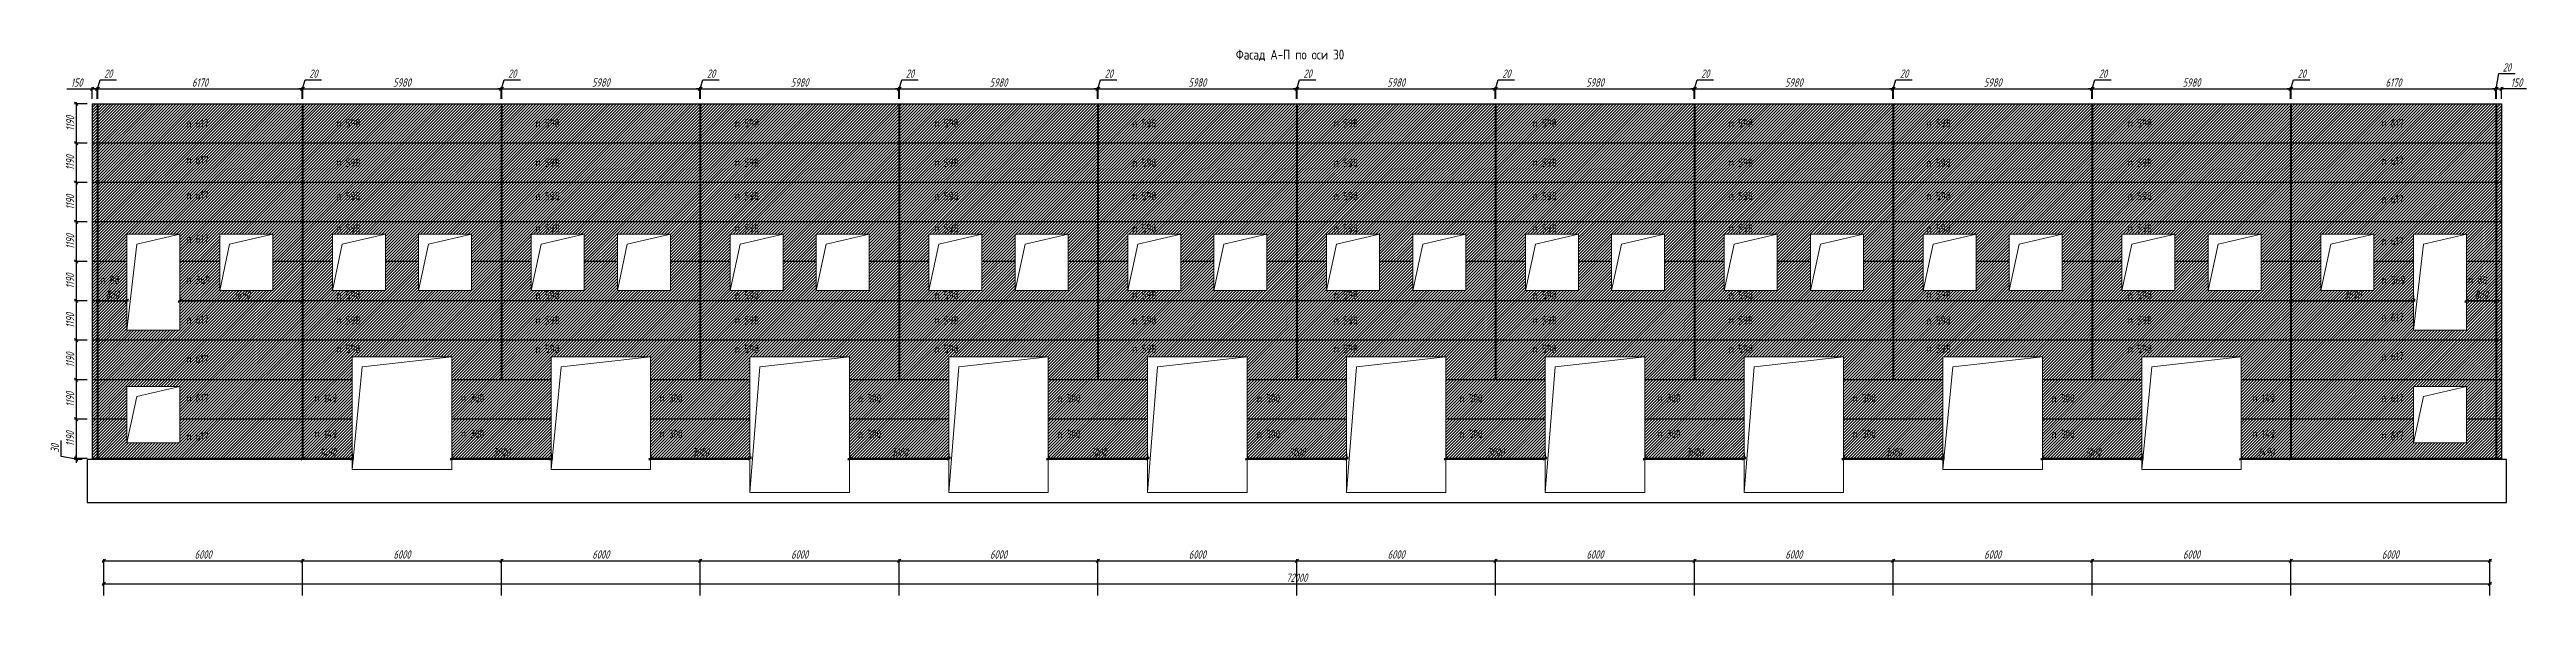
# Model space of a CAD drawing. Header units: millimetres. Extents: x -351329 to 406471, y -382937 to 111767.
# Drawn here: x -62294 to 12447, y -190031 to -173402 of the extents above; entities that cross this region are included whole.
import ezdxf

# ---------------------------------------------------------------- set-up
doc = ezdxf.new("R2010")
doc.units = ezdxf.units.MM
for name, color, linetype, lineweight in [('_Окна_двери', 131, 'Continuous', 15), ('_Оси', 90, 'Continuous', 13), ('_Размеры', 120, 'Continuous', 13), ('_Сендвичи', 230, 'Continuous', 30), ('_Стены', 7, 'Continuous', 30), ('_Текст', 141, 'Continuous', 20), ('выноска', 7, 'Continuous', 13), ('Нумерация RAL 6024', 91, 'Continuous', 30)]:
    doc.layers.add(name, color=color, linetype=linetype, lineweight=lineweight)
doc.layers.add('RAL 6024', color=7, linetype='Continuous', lineweight=13, true_color=0x008754)
doc.styles.add('Museo sans', font='CS_Gost2304.shx')
doc.styles.add('СПДС_размеры', font='spdswin.shx', dxfattribs={"width": 0.8, "oblique": 15})
doc.dimstyles.new('СПДС', dxfattribs={"dimtxt": 2.5, "dimasz": 1, "dimexe": 0.5, "dimexo": 1.5, "dimtad": 1, "dimdec": 0, "dimtxsty": 'СПДС_размеры', "dimblk": 'OBLIQUE', "dimcen": 2.5, "dimdle": 0.5, "dimadec": 8, "dimazin": 0, "dimtfac": 1, "dimtdec": 0, "dimtix": 1, "dimtmove": 0, "dimatfit": 3, "dimfxl": 1, "dimarcsym": 0})

msp = doc.modelspace()

# ---------------------------------------------------------------- texts
at = {"layer": '_Текст', "linetype": 'Continuous', "ltscale": 100, "style": 'Museo sans'}
msp.add_text('Фасад А-П по оси 30', height=300, dxfattribs=at).set_placement((-26498, -173704))
at = {"layer": 'Нумерация RAL 6024', "linetype": 'Continuous', "ltscale": 100, "style": 'Museo sans'}
for s, p in [('п 617', (-58166, -175755)), ('п 598', (-53644, -175755)), ('п 598', (-47630, -175755)), ('п 598', (-41616, -175755)), ('п 598', (-35593, -175755)), ('п 598', (-29626, -175755)), ('п 598', (-23543, -175755)), ('п 598', (-17544, -175755)), ('п 598', (-11623, -175755)), ('п 598', (-5655, -175755)), ('п 598', (416, -175755)), ('п 617', (8070, -175755)), ('п 617', (-58166, -176865)), ('п 598', (-53644, -176945)), ('п 598', (-47630, -176945)), ('п 598', (-41616, -176945)), ('п 598', (-35593, -176945)), ('п 598', (-29626, -176945)), ('п 598', (-23543, -176945)), ('п 598', (-17544, -176945)), ('п 598', (-11623, -176945)), ('п 598', (-5655, -176945)), ('п 598', (416, -176945)), ('п 617', (8070, -176884)), ('п 617', (-58166, -177922)), ('п 598', (-53644, -177951)), ('п 598', (-47630, -177951)), ('п 598', (-41616, -177951)), ('п 598', (-35593, -177951)), ('п 598', (-29626, -177951)), ('п 598', (-23543, -177951)), ('п 598', (-17544, -177951)), ('п 598', (-11623, -177951)), ('п 598', (-5655, -177951)), ('п 598', (416, -177951)), ('п 617', (8070, -178042)), ('п 617', (-58166, -179238)), ('п 598', (-53644, -178925)), ('п 598', (-47630, -178925)), ('п 598', (-41616, -178925)), ('п 598', (-35593, -178925)), ('п 598', (-29626, -178925)), ('п 598', (-23543, -178925)), ('п 598', (-17544, -178925)), ('п 598', (-11623, -178925)), ('п 598', (-5655, -178925)), ('п 598', (416, -178925)), ('п 617', (8070, -179308)), ('п 88', (-60764, -180480)), ('п 369', (-58166, -180480)), ('п 598', (-53644, -180939)), ('п 598', (-47630, -180939)), ('п 598', (-41616, -180939)), ('п 598', (-35593, -180939)), ('п 598', (-29626, -180939)), ('п 598', (-23543, -180939)), ('п 598', (-17544, -180939)), ('п 598', (-11623, -180939)), ('п 598', (-5655, -180939)), ('п 598', (416, -180939)), ('п 369', (8070, -180486)), ('п 88', (10683, -180486)), ('п 617', (-58166, -181675)), ('п 598', (-53644, -181702)), ('п 598', (-47630, -181702)), ('п 598', (-41616, -181702)), ('п 598', (-35593, -181702)), ('п 598', (-29626, -181702)), ('п 598', (-23543, -181702)), ('п 598', (-17544, -181702)), ('п 598', (-11623, -181702)), ('п 598', (-5655, -181702)), ('п 598', (416, -181702)), ('п 617', (8070, -181610)), ('п 598', (-53644, -182563)), ('п 598', (-47630, -182563)), ('п 598', (-41616, -182563)), ('п 598', (-35593, -182563)), ('п 598', (-29626, -182563)), ('п 598', (-23543, -182563)), ('п 598', (-17544, -182563)), ('п 598', (-11623, -182563)), ('п 598', (-5655, -182563)), ('п 598', (416, -182563)), ('п 617', (-58166, -182870)), ('п 617', (8070, -182786)), ('п 617', (-58166, -184052)), ('п 149', (-54302, -184052)), ('п 300', (-49882, -184052)), ('п 300', (-43891, -184052)), ('п 300', (-37900, -184052)), ('п 300', (-31887, -184052)), ('п 300', (-25864, -184052)), ('п 300', (-19755, -184052)), ('п 300', (-13780, -184052)), ('п 300', (-7888, -184052)), ('п 300', (-1889, -184052)), ('п 149', (4176, -184052)), ('п 617', (8070, -184045)), ('п 617', (-58166, -185204)), ('п 149', (-54302, -185129)), ('п 300', (-49882, -185129)), ('п 300', (-43891, -185129)), ('п 300', (-37900, -185129)), ('п 300', (-31887, -185129)), ('п 300', (-25864, -185129)), ('п 300', (-19755, -185129)), ('п 300', (-13780, -185129)), ('п 300', (-7888, -185129)), ('п 300', (-1889, -185129)), ('п 149', (4176, -185129)), ('п 617', (8070, -185180))]:
    msp.add_text(s, height=250, dxfattribs=at).set_placement(p)

# ---------------------------------------------------------------- blocks, each defined once
blk = doc.blocks.new('_Oblique')
at = {"layer": 'выноска', "color": 0, "lineweight": -2}
blk.add_line((-0.5, -0.5), (0.5, 0.5), dxfattribs=at)
blk = doc.blocks.new('*D545')
at = {"layer": '_Оси', "color": 0, "lineweight": -2, "transparency": 16777216}
for p, q in [((-60709, -189531), (11391, -189531)), ((-60659, -189881), (-60659, -189481)), ((11341, -189881), (11341, -189481))]:
    blk.add_line(p, q, dxfattribs=at)
at = {"layer": 'Defpoints', "color": 0, "transparency": 16777216}
for p in [(11341, -189531), (-60659, -190031), (11341, -190031)]:
    blk.add_point(p, dxfattribs=at)
at = {"layer": '_Оси', "color": 0, "lineweight": -2, "transparency": 16777216, "xscale": 100, "yscale": 100, "zscale": 100, "rotation": 180}
blk.add_blockref('_Oblique', (-60659, -189531), dxfattribs=at)
at = {"layer": '_Оси', "color": 0, "lineweight": -2, "transparency": 16777216, "xscale": 100, "yscale": 100, "zscale": 100}
blk.add_blockref('_Oblique', (11341, -189531), dxfattribs=at)
at = {"layer": '_Оси', "color": 0, "lineweight": 25, "transparency": 16777216, "insert": (-24659, -189343.5), "char_height": 250, "attachment_point": 5, "style": 'СПДС_размеры'}
blk.add_mtext('72000', dxfattribs=at)
blk = doc.blocks.new('*D546')
at = {"layer": '_Оси', "color": 0, "lineweight": -2, "transparency": 16777216}
for p, q in [((-60709, -188831), (-54609, -188831)), ((-60659, -189881), (-60659, -188781)), ((-54659, -189881), (-54659, -188781))]:
    blk.add_line(p, q, dxfattribs=at)
at = {"layer": 'Defpoints', "color": 0, "transparency": 16777216}
for p in [(-54659, -188831), (-60659, -190031), (-54659, -190031)]:
    blk.add_point(p, dxfattribs=at)
at = {"layer": '_Оси', "color": 0, "lineweight": -2, "transparency": 16777216, "xscale": 100, "yscale": 100, "zscale": 100, "rotation": 180}
blk.add_blockref('_Oblique', (-60659, -188831), dxfattribs=at)
at = {"layer": '_Оси', "color": 0, "lineweight": -2, "transparency": 16777216, "xscale": 100, "yscale": 100, "zscale": 100}
blk.add_blockref('_Oblique', (-54659, -188831), dxfattribs=at)
at = {"layer": '_Оси', "color": 0, "lineweight": 25, "transparency": 16777216, "insert": (-57659, -188643.5), "char_height": 250, "attachment_point": 5, "style": 'СПДС_размеры'}
blk.add_mtext('6000', dxfattribs=at)
blk = doc.blocks.new('*D547')
at = {"layer": '_Оси', "color": 0, "lineweight": -2, "transparency": 16777216}
for p, q in [((-54709, -188831), (-48609, -188831)), ((-54659, -189881), (-54659, -188781)), ((-48659, -189881), (-48659, -188781))]:
    blk.add_line(p, q, dxfattribs=at)
at = {"layer": 'Defpoints', "color": 0, "transparency": 16777216}
for p in [(-48659, -188831), (-54659, -190031), (-48659, -190031)]:
    blk.add_point(p, dxfattribs=at)
at = {"layer": '_Оси', "color": 0, "lineweight": -2, "transparency": 16777216, "xscale": 100, "yscale": 100, "zscale": 100, "rotation": 180}
blk.add_blockref('_Oblique', (-54659, -188831), dxfattribs=at)
at = {"layer": '_Оси', "color": 0, "lineweight": -2, "transparency": 16777216, "xscale": 100, "yscale": 100, "zscale": 100}
blk.add_blockref('_Oblique', (-48659, -188831), dxfattribs=at)
at = {"layer": '_Оси', "color": 0, "lineweight": 25, "transparency": 16777216, "insert": (-51659, -188643.5), "char_height": 250, "attachment_point": 5, "style": 'СПДС_размеры'}
blk.add_mtext('6000', dxfattribs=at)
blk = doc.blocks.new('*D548')
at = {"layer": '_Оси', "color": 0, "lineweight": -2, "transparency": 16777216}
for p, q in [((-48709, -188831), (-42609, -188831)), ((-48659, -189881), (-48659, -188781)), ((-42659, -189881), (-42659, -188781))]:
    blk.add_line(p, q, dxfattribs=at)
at = {"layer": 'Defpoints', "color": 0, "transparency": 16777216}
for p in [(-42659, -188831), (-48659, -190031), (-42659, -190031)]:
    blk.add_point(p, dxfattribs=at)
at = {"layer": '_Оси', "color": 0, "lineweight": -2, "transparency": 16777216, "xscale": 100, "yscale": 100, "zscale": 100, "rotation": 180}
blk.add_blockref('_Oblique', (-48659, -188831), dxfattribs=at)
at = {"layer": '_Оси', "color": 0, "lineweight": -2, "transparency": 16777216, "xscale": 100, "yscale": 100, "zscale": 100}
blk.add_blockref('_Oblique', (-42659, -188831), dxfattribs=at)
at = {"layer": '_Оси', "color": 0, "lineweight": 25, "transparency": 16777216, "insert": (-45659, -188643.5), "char_height": 250, "attachment_point": 5, "style": 'СПДС_размеры'}
blk.add_mtext('6000', dxfattribs=at)
blk = doc.blocks.new('*D549')
at = {"layer": '_Оси', "color": 0, "lineweight": -2, "transparency": 16777216}
for p, q in [((-42709, -188831), (-36609, -188831)), ((-42659, -189881), (-42659, -188781)), ((-36659, -189881), (-36659, -188781))]:
    blk.add_line(p, q, dxfattribs=at)
at = {"layer": 'Defpoints', "color": 0, "transparency": 16777216}
for p in [(-36659, -188831), (-42659, -190031), (-36659, -190031)]:
    blk.add_point(p, dxfattribs=at)
at = {"layer": '_Оси', "color": 0, "lineweight": -2, "transparency": 16777216, "xscale": 100, "yscale": 100, "zscale": 100, "rotation": 180}
blk.add_blockref('_Oblique', (-42659, -188831), dxfattribs=at)
at = {"layer": '_Оси', "color": 0, "lineweight": -2, "transparency": 16777216, "xscale": 100, "yscale": 100, "zscale": 100}
blk.add_blockref('_Oblique', (-36659, -188831), dxfattribs=at)
at = {"layer": '_Оси', "color": 0, "lineweight": 25, "transparency": 16777216, "insert": (-39659, -188643.5), "char_height": 250, "attachment_point": 5, "style": 'СПДС_размеры'}
blk.add_mtext('6000', dxfattribs=at)
blk = doc.blocks.new('*D550')
at = {"layer": '_Оси', "color": 0, "lineweight": -2, "transparency": 16777216}
for p, q in [((-36709, -188831), (-30609, -188831)), ((-36659, -189881), (-36659, -188781)), ((-30659, -189881), (-30659, -188781))]:
    blk.add_line(p, q, dxfattribs=at)
at = {"layer": 'Defpoints', "color": 0, "transparency": 16777216}
for p in [(-30659, -188831), (-36659, -190031), (-30659, -190031)]:
    blk.add_point(p, dxfattribs=at)
at = {"layer": '_Оси', "color": 0, "lineweight": -2, "transparency": 16777216, "xscale": 100, "yscale": 100, "zscale": 100, "rotation": 180}
blk.add_blockref('_Oblique', (-36659, -188831), dxfattribs=at)
at = {"layer": '_Оси', "color": 0, "lineweight": -2, "transparency": 16777216, "xscale": 100, "yscale": 100, "zscale": 100}
blk.add_blockref('_Oblique', (-30659, -188831), dxfattribs=at)
at = {"layer": '_Оси', "color": 0, "lineweight": 25, "transparency": 16777216, "insert": (-33659, -188643.5), "char_height": 250, "attachment_point": 5, "style": 'СПДС_размеры'}
blk.add_mtext('6000', dxfattribs=at)
blk = doc.blocks.new('*D551')
at = {"layer": '_Оси', "color": 0, "lineweight": -2, "transparency": 16777216}
for p, q in [((-30709, -188831), (-24609, -188831)), ((-30659, -189881), (-30659, -188781)), ((-24659, -189881), (-24659, -188781))]:
    blk.add_line(p, q, dxfattribs=at)
at = {"layer": 'Defpoints', "color": 0, "transparency": 16777216}
for p in [(-24659, -188831), (-30659, -190031), (-24659, -190031)]:
    blk.add_point(p, dxfattribs=at)
at = {"layer": '_Оси', "color": 0, "lineweight": -2, "transparency": 16777216, "xscale": 100, "yscale": 100, "zscale": 100, "rotation": 180}
blk.add_blockref('_Oblique', (-30659, -188831), dxfattribs=at)
at = {"layer": '_Оси', "color": 0, "lineweight": -2, "transparency": 16777216, "xscale": 100, "yscale": 100, "zscale": 100}
blk.add_blockref('_Oblique', (-24659, -188831), dxfattribs=at)
at = {"layer": '_Оси', "color": 0, "lineweight": 25, "transparency": 16777216, "insert": (-27659, -188643.5), "char_height": 250, "attachment_point": 5, "style": 'СПДС_размеры'}
blk.add_mtext('6000', dxfattribs=at)
blk = doc.blocks.new('*D552')
at = {"layer": '_Оси', "color": 0, "lineweight": -2, "transparency": 16777216}
for p, q in [((-24709, -188831), (-18609, -188831)), ((-24659, -189881), (-24659, -188781)), ((-18659, -189881), (-18659, -188781))]:
    blk.add_line(p, q, dxfattribs=at)
at = {"layer": 'Defpoints', "color": 0, "transparency": 16777216}
for p in [(-18659, -188831), (-24659, -190031), (-18659, -190031)]:
    blk.add_point(p, dxfattribs=at)
at = {"layer": '_Оси', "color": 0, "lineweight": -2, "transparency": 16777216, "xscale": 100, "yscale": 100, "zscale": 100, "rotation": 180}
blk.add_blockref('_Oblique', (-24659, -188831), dxfattribs=at)
at = {"layer": '_Оси', "color": 0, "lineweight": -2, "transparency": 16777216, "xscale": 100, "yscale": 100, "zscale": 100}
blk.add_blockref('_Oblique', (-18659, -188831), dxfattribs=at)
at = {"layer": '_Оси', "color": 0, "lineweight": 25, "transparency": 16777216, "insert": (-21659, -188643.5), "char_height": 250, "attachment_point": 5, "style": 'СПДС_размеры'}
blk.add_mtext('6000', dxfattribs=at)
blk = doc.blocks.new('*D553')
at = {"layer": '_Оси', "color": 0, "lineweight": -2, "transparency": 16777216}
for p, q in [((-18709, -188831), (-12609, -188831)), ((-18659, -189881), (-18659, -188781)), ((-12659, -189881), (-12659, -188781))]:
    blk.add_line(p, q, dxfattribs=at)
at = {"layer": 'Defpoints', "color": 0, "transparency": 16777216}
for p in [(-12659, -188831), (-18659, -190031), (-12659, -190031)]:
    blk.add_point(p, dxfattribs=at)
at = {"layer": '_Оси', "color": 0, "lineweight": -2, "transparency": 16777216, "xscale": 100, "yscale": 100, "zscale": 100, "rotation": 180}
blk.add_blockref('_Oblique', (-18659, -188831), dxfattribs=at)
at = {"layer": '_Оси', "color": 0, "lineweight": -2, "transparency": 16777216, "xscale": 100, "yscale": 100, "zscale": 100}
blk.add_blockref('_Oblique', (-12659, -188831), dxfattribs=at)
at = {"layer": '_Оси', "color": 0, "lineweight": 25, "transparency": 16777216, "insert": (-15659, -188643.5), "char_height": 250, "attachment_point": 5, "style": 'СПДС_размеры'}
blk.add_mtext('6000', dxfattribs=at)
blk = doc.blocks.new('*D554')
at = {"layer": '_Оси', "color": 0, "lineweight": -2, "transparency": 16777216}
for p, q in [((-12709, -188831), (-6609, -188831)), ((-12659, -189881), (-12659, -188781)), ((-6659, -189881), (-6659, -188781))]:
    blk.add_line(p, q, dxfattribs=at)
at = {"layer": 'Defpoints', "color": 0, "transparency": 16777216}
for p in [(-6659, -188831), (-12659, -190031), (-6659, -190031)]:
    blk.add_point(p, dxfattribs=at)
at = {"layer": '_Оси', "color": 0, "lineweight": -2, "transparency": 16777216, "xscale": 100, "yscale": 100, "zscale": 100, "rotation": 180}
blk.add_blockref('_Oblique', (-12659, -188831), dxfattribs=at)
at = {"layer": '_Оси', "color": 0, "lineweight": -2, "transparency": 16777216, "xscale": 100, "yscale": 100, "zscale": 100}
blk.add_blockref('_Oblique', (-6659, -188831), dxfattribs=at)
at = {"layer": '_Оси', "color": 0, "lineweight": 25, "transparency": 16777216, "insert": (-9659, -188643.5), "char_height": 250, "attachment_point": 5, "style": 'СПДС_размеры'}
blk.add_mtext('6000', dxfattribs=at)
blk = doc.blocks.new('*D555')
at = {"layer": '_Оси', "color": 0, "lineweight": -2, "transparency": 16777216}
for p, q in [((-6709, -188831), (-609, -188831)), ((-6659, -189881), (-6659, -188781)), ((-659, -189881), (-659, -188781))]:
    blk.add_line(p, q, dxfattribs=at)
at = {"layer": 'Defpoints', "color": 0, "transparency": 16777216}
for p in [(-659, -188831), (-6659, -190031), (-659, -190031)]:
    blk.add_point(p, dxfattribs=at)
at = {"layer": '_Оси', "color": 0, "lineweight": -2, "transparency": 16777216, "xscale": 100, "yscale": 100, "zscale": 100, "rotation": 180}
blk.add_blockref('_Oblique', (-6659, -188831), dxfattribs=at)
at = {"layer": '_Оси', "color": 0, "lineweight": -2, "transparency": 16777216, "xscale": 100, "yscale": 100, "zscale": 100}
blk.add_blockref('_Oblique', (-659, -188831), dxfattribs=at)
at = {"layer": '_Оси', "color": 0, "lineweight": 25, "transparency": 16777216, "insert": (-3659, -188643.5), "char_height": 250, "attachment_point": 5, "style": 'СПДС_размеры'}
blk.add_mtext('6000', dxfattribs=at)
blk = doc.blocks.new('*D556')
at = {"layer": '_Оси', "color": 0, "lineweight": -2, "transparency": 16777216}
for p, q in [((-709, -188831), (5391, -188831)), ((-659, -189881), (-659, -188781)), ((5341, -189881), (5341, -188781))]:
    blk.add_line(p, q, dxfattribs=at)
at = {"layer": 'Defpoints', "color": 0, "transparency": 16777216}
for p in [(5341, -188831), (-659, -190031), (5341, -190031)]:
    blk.add_point(p, dxfattribs=at)
at = {"layer": '_Оси', "color": 0, "lineweight": -2, "transparency": 16777216, "xscale": 100, "yscale": 100, "zscale": 100, "rotation": 180}
blk.add_blockref('_Oblique', (-659, -188831), dxfattribs=at)
at = {"layer": '_Оси', "color": 0, "lineweight": -2, "transparency": 16777216, "xscale": 100, "yscale": 100, "zscale": 100}
blk.add_blockref('_Oblique', (5341, -188831), dxfattribs=at)
at = {"layer": '_Оси', "color": 0, "lineweight": 25, "transparency": 16777216, "insert": (2341, -188643.5), "char_height": 250, "attachment_point": 5, "style": 'СПДС_размеры'}
blk.add_mtext('6000', dxfattribs=at)
blk = doc.blocks.new('*D557')
at = {"layer": '_Оси', "color": 0, "lineweight": -2, "transparency": 16777216}
for p, q in [((5291, -188831), (11391, -188831)), ((5341, -189881), (5341, -188781)), ((11341, -189881), (11341, -188781))]:
    blk.add_line(p, q, dxfattribs=at)
at = {"layer": 'Defpoints', "color": 0, "transparency": 16777216}
for p in [(11341, -188831), (5341, -190031), (11341, -190031)]:
    blk.add_point(p, dxfattribs=at)
at = {"layer": '_Оси', "color": 0, "lineweight": -2, "transparency": 16777216, "xscale": 100, "yscale": 100, "zscale": 100, "rotation": 180}
blk.add_blockref('_Oblique', (5341, -188831), dxfattribs=at)
at = {"layer": '_Оси', "color": 0, "lineweight": -2, "transparency": 16777216, "xscale": 100, "yscale": 100, "zscale": 100}
blk.add_blockref('_Oblique', (11341, -188831), dxfattribs=at)
at = {"layer": '_Оси', "color": 0, "lineweight": 25, "transparency": 16777216, "insert": (8341, -188643.5), "char_height": 250, "attachment_point": 5, "style": 'СПДС_размеры'}
blk.add_mtext('6000', dxfattribs=at)
blk = doc.blocks.new('*U267')
at = {"color": 0, "ltscale": 100}
blk.add_lwpolyline([(0, 0), (1600, 0), (1600, 1700), (0, 1700)], close=True, dxfattribs=at)
blk.add_lwpolyline([(1600, 1700), (300, 1400), (0, 0)], dxfattribs=at)
blk = doc.blocks.new('*U271')
at = {"color": 0, "ltscale": 100}
blk.add_lwpolyline([(0, 0), (1600, 0), (1600, 2900), (0, 2900)], close=True, dxfattribs=at)
blk.add_lwpolyline([(1600, 2900), (300, 2600), (0, 0)], dxfattribs=at)
blk = doc.blocks.new('*U268')
at = {"color": 0, "ltscale": 100}
blk.add_lwpolyline([(0, 0), (3000, 0), (3000, 3400), (0, 3400)], close=True, dxfattribs=at)
blk.add_lwpolyline([(3000, 3400), (300, 3100), (0, 0)], dxfattribs=at)
blk = doc.blocks.new('*U269')
at = {"color": 0, "ltscale": 100}
blk.add_lwpolyline([(0, 0), (3000, 0), (3000, 4100), (0, 4100)], close=True, dxfattribs=at)
blk.add_lwpolyline([(3000, 4100), (300, 3800), (0, 0)], dxfattribs=at)
blk = doc.blocks.new('*D558')
at = {"layer": '_Размеры', "color": 0, "lineweight": -2, "ltscale": 100, "transparency": 16777216}
for p, q in [((-61774, -174585), (-61009, -174585)), ((-61059, -174585), (-60809, -174585)), ((-61009, -174887), (-61009, -174535)), ((-60859, -174887), (-60859, -174535))]:
    blk.add_line(p, q, dxfattribs=at)
at = {"layer": 'Defpoints', "color": 0, "ltscale": 100, "transparency": 16777216}
for p in [(-60859, -174585), (-61009, -175037), (-60859, -175037)]:
    blk.add_point(p, dxfattribs=at)
at = {"layer": '_Размеры', "color": 0, "lineweight": -2, "ltscale": 100, "transparency": 16777216, "xscale": 100, "yscale": 100, "zscale": 100, "rotation": 180}
blk.add_blockref('_Oblique', (-61009, -174585), dxfattribs=at)
at = {"layer": '_Размеры', "color": 0, "lineweight": -2, "ltscale": 100, "transparency": 16777216, "xscale": 100, "yscale": 100, "zscale": 100}
blk.add_blockref('_Oblique', (-60859, -174585), dxfattribs=at)
at = {"layer": '_Размеры', "color": 0, "ltscale": 100, "transparency": 16777216, "insert": (-61475, -174398), "char_height": 250, "attachment_point": 5, "style": 'СПДС_размеры'}
blk.add_mtext('150', dxfattribs=at)
blk = doc.blocks.new('*D559')
at = {"layer": '_Размеры', "color": 0, "lineweight": -2, "ltscale": 100, "transparency": 16777216}
for p, q in [((-60859, -174585), (-60959, -174585)), ((-60859, -174887), (-60859, -174535)), ((-60859, -174585), (-60839, -174585)), ((-60859, -174585), (-60839, -174585)), ((-60849, -174585), (-60768, -174316)), ((-60839, -174887), (-60839, -174535)), ((-60839, -174585), (-60739, -174585)), ((-60768, -174316), (-60275, -174316))]:
    blk.add_line(p, q, dxfattribs=at)
at = {"layer": 'Defpoints', "color": 0, "ltscale": 100, "transparency": 16777216}
for p in [(-60839, -174585), (-60859, -175037), (-60839, -175037)]:
    blk.add_point(p, dxfattribs=at)
at = {"layer": '_Размеры', "color": 0, "lineweight": -2, "ltscale": 100, "transparency": 16777216, "xscale": 100, "yscale": 100, "zscale": 100}
blk.add_blockref('_Oblique', (-60859, -174585), dxfattribs=at)
at = {"layer": '_Размеры', "color": 0, "lineweight": -2, "ltscale": 100, "transparency": 16777216, "xscale": 100, "yscale": 100, "zscale": 100, "rotation": 180}
blk.add_blockref('_Oblique', (-60839, -174585), dxfattribs=at)
at = {"layer": '_Размеры', "color": 0, "ltscale": 100, "transparency": 16777216, "insert": (-60522, -174129), "char_height": 250, "attachment_point": 5, "style": 'СПДС_размеры'}
blk.add_mtext('20', dxfattribs=at)
blk = doc.blocks.new('*D560')
at = {"layer": '_Размеры', "color": 0, "lineweight": -2, "ltscale": 100, "transparency": 16777216}
for p, q in [((-60889, -174585), (-54619, -174585)), ((-60839, -174887), (-60839, -174535)), ((-54669, -174887), (-54669, -174535))]:
    blk.add_line(p, q, dxfattribs=at)
at = {"layer": 'Defpoints', "color": 0, "ltscale": 100, "transparency": 16777216}
for p in [(-54669, -174585), (-60839, -175037), (-54669, -175037)]:
    blk.add_point(p, dxfattribs=at)
at = {"layer": '_Размеры', "color": 0, "lineweight": -2, "ltscale": 100, "transparency": 16777216, "xscale": 100, "yscale": 100, "zscale": 100, "rotation": 180}
blk.add_blockref('_Oblique', (-60839, -174585), dxfattribs=at)
at = {"layer": '_Размеры', "color": 0, "lineweight": -2, "ltscale": 100, "transparency": 16777216, "xscale": 100, "yscale": 100, "zscale": 100}
blk.add_blockref('_Oblique', (-54669, -174585), dxfattribs=at)
at = {"layer": '_Размеры', "color": 0, "ltscale": 100, "transparency": 16777216, "insert": (-57754, -174397.5), "char_height": 250, "attachment_point": 5, "style": 'СПДС_размеры'}
blk.add_mtext('6170', dxfattribs=at)
blk = doc.blocks.new('*D561')
at = {"layer": '_Размеры', "color": 0, "lineweight": -2, "ltscale": 100, "transparency": 16777216}
for p, q in [((-54669, -174585), (-54769, -174585)), ((-54669, -174887), (-54669, -174535)), ((-54669, -174585), (-54649, -174585)), ((-54669, -174585), (-54649, -174585)), ((-54659, -174585), (-54578, -174316)), ((-54649, -174887), (-54649, -174535)), ((-54649, -174585), (-54549, -174585)), ((-54578, -174316), (-54085, -174316))]:
    blk.add_line(p, q, dxfattribs=at)
at = {"layer": 'Defpoints', "color": 0, "ltscale": 100, "transparency": 16777216}
for p in [(-54649, -174585), (-54669, -175037), (-54649, -175037)]:
    blk.add_point(p, dxfattribs=at)
at = {"layer": '_Размеры', "color": 0, "lineweight": -2, "ltscale": 100, "transparency": 16777216, "xscale": 100, "yscale": 100, "zscale": 100}
blk.add_blockref('_Oblique', (-54669, -174585), dxfattribs=at)
at = {"layer": '_Размеры', "color": 0, "lineweight": -2, "ltscale": 100, "transparency": 16777216, "xscale": 100, "yscale": 100, "zscale": 100, "rotation": 180}
blk.add_blockref('_Oblique', (-54649, -174585), dxfattribs=at)
at = {"layer": '_Размеры', "color": 0, "ltscale": 100, "transparency": 16777216, "insert": (-54332, -174129), "char_height": 250, "attachment_point": 5, "style": 'СПДС_размеры'}
blk.add_mtext('20', dxfattribs=at)
blk = doc.blocks.new('*D562')
at = {"layer": '_Размеры', "color": 0, "lineweight": -2, "ltscale": 100, "transparency": 16777216}
for p, q in [((-54699, -174585), (-48619, -174585)), ((-54649, -174887), (-54649, -174535)), ((-48669, -174887), (-48669, -174535))]:
    blk.add_line(p, q, dxfattribs=at)
at = {"layer": 'Defpoints', "color": 0, "ltscale": 100, "transparency": 16777216}
for p in [(-48669, -174585), (-54649, -175037), (-48669, -175037)]:
    blk.add_point(p, dxfattribs=at)
at = {"layer": '_Размеры', "color": 0, "lineweight": -2, "ltscale": 100, "transparency": 16777216, "xscale": 100, "yscale": 100, "zscale": 100, "rotation": 180}
blk.add_blockref('_Oblique', (-54649, -174585), dxfattribs=at)
at = {"layer": '_Размеры', "color": 0, "lineweight": -2, "ltscale": 100, "transparency": 16777216, "xscale": 100, "yscale": 100, "zscale": 100}
blk.add_blockref('_Oblique', (-48669, -174585), dxfattribs=at)
at = {"layer": '_Размеры', "color": 0, "ltscale": 100, "transparency": 16777216, "insert": (-51659, -174397.5), "char_height": 250, "attachment_point": 5, "style": 'СПДС_размеры'}
blk.add_mtext('5980', dxfattribs=at)
blk = doc.blocks.new('*D563')
at = {"layer": '_Размеры', "color": 0, "lineweight": -2, "ltscale": 100, "transparency": 16777216}
for p, q in [((-48669, -174585), (-48769, -174585)), ((-48669, -174887), (-48669, -174535)), ((-48669, -174585), (-48649, -174585)), ((-48669, -174585), (-48649, -174585)), ((-48659, -174585), (-48578, -174316)), ((-48649, -174887), (-48649, -174535)), ((-48649, -174585), (-48549, -174585)), ((-48578, -174316), (-48085, -174316))]:
    blk.add_line(p, q, dxfattribs=at)
at = {"layer": 'Defpoints', "color": 0, "ltscale": 100, "transparency": 16777216}
for p in [(-48649, -174585), (-48669, -175037), (-48649, -175037)]:
    blk.add_point(p, dxfattribs=at)
at = {"layer": '_Размеры', "color": 0, "lineweight": -2, "ltscale": 100, "transparency": 16777216, "xscale": 100, "yscale": 100, "zscale": 100}
blk.add_blockref('_Oblique', (-48669, -174585), dxfattribs=at)
at = {"layer": '_Размеры', "color": 0, "lineweight": -2, "ltscale": 100, "transparency": 16777216, "xscale": 100, "yscale": 100, "zscale": 100, "rotation": 180}
blk.add_blockref('_Oblique', (-48649, -174585), dxfattribs=at)
at = {"layer": '_Размеры', "color": 0, "ltscale": 100, "transparency": 16777216, "insert": (-48332, -174129), "char_height": 250, "attachment_point": 5, "style": 'СПДС_размеры'}
blk.add_mtext('20', dxfattribs=at)
blk = doc.blocks.new('*D564')
at = {"layer": '_Размеры', "color": 0, "lineweight": -2, "ltscale": 100, "transparency": 16777216}
for p, q in [((-48699, -174585), (-42619, -174585)), ((-48649, -174887), (-48649, -174535)), ((-42669, -174887), (-42669, -174535))]:
    blk.add_line(p, q, dxfattribs=at)
at = {"layer": 'Defpoints', "color": 0, "ltscale": 100, "transparency": 16777216}
for p in [(-42669, -174585), (-48649, -175037), (-42669, -175037)]:
    blk.add_point(p, dxfattribs=at)
at = {"layer": '_Размеры', "color": 0, "lineweight": -2, "ltscale": 100, "transparency": 16777216, "xscale": 100, "yscale": 100, "zscale": 100, "rotation": 180}
blk.add_blockref('_Oblique', (-48649, -174585), dxfattribs=at)
at = {"layer": '_Размеры', "color": 0, "lineweight": -2, "ltscale": 100, "transparency": 16777216, "xscale": 100, "yscale": 100, "zscale": 100}
blk.add_blockref('_Oblique', (-42669, -174585), dxfattribs=at)
at = {"layer": '_Размеры', "color": 0, "ltscale": 100, "transparency": 16777216, "insert": (-45659, -174397.5), "char_height": 250, "attachment_point": 5, "style": 'СПДС_размеры'}
blk.add_mtext('5980', dxfattribs=at)
blk = doc.blocks.new('*D565')
at = {"layer": '_Размеры', "color": 0, "lineweight": -2, "ltscale": 100, "transparency": 16777216}
for p, q in [((-42669, -174585), (-42769, -174585)), ((-42669, -174887), (-42669, -174535)), ((-42669, -174585), (-42649, -174585)), ((-42669, -174585), (-42649, -174585)), ((-42659, -174585), (-42578, -174316)), ((-42649, -174887), (-42649, -174535)), ((-42649, -174585), (-42549, -174585)), ((-42578, -174316), (-42085, -174316))]:
    blk.add_line(p, q, dxfattribs=at)
at = {"layer": 'Defpoints', "color": 0, "ltscale": 100, "transparency": 16777216}
for p in [(-42649, -174585), (-42669, -175037), (-42649, -175037)]:
    blk.add_point(p, dxfattribs=at)
at = {"layer": '_Размеры', "color": 0, "lineweight": -2, "ltscale": 100, "transparency": 16777216, "xscale": 100, "yscale": 100, "zscale": 100}
blk.add_blockref('_Oblique', (-42669, -174585), dxfattribs=at)
at = {"layer": '_Размеры', "color": 0, "lineweight": -2, "ltscale": 100, "transparency": 16777216, "xscale": 100, "yscale": 100, "zscale": 100, "rotation": 180}
blk.add_blockref('_Oblique', (-42649, -174585), dxfattribs=at)
at = {"layer": '_Размеры', "color": 0, "ltscale": 100, "transparency": 16777216, "insert": (-42332, -174129), "char_height": 250, "attachment_point": 5, "style": 'СПДС_размеры'}
blk.add_mtext('20', dxfattribs=at)
blk = doc.blocks.new('*D566')
at = {"layer": '_Размеры', "color": 0, "lineweight": -2, "ltscale": 100, "transparency": 16777216}
for p, q in [((-42699, -174585), (-36619, -174585)), ((-42649, -174887), (-42649, -174535)), ((-36669, -174887), (-36669, -174535))]:
    blk.add_line(p, q, dxfattribs=at)
at = {"layer": 'Defpoints', "color": 0, "ltscale": 100, "transparency": 16777216}
for p in [(-36669, -174585), (-42649, -175037), (-36669, -175037)]:
    blk.add_point(p, dxfattribs=at)
at = {"layer": '_Размеры', "color": 0, "lineweight": -2, "ltscale": 100, "transparency": 16777216, "xscale": 100, "yscale": 100, "zscale": 100, "rotation": 180}
blk.add_blockref('_Oblique', (-42649, -174585), dxfattribs=at)
at = {"layer": '_Размеры', "color": 0, "lineweight": -2, "ltscale": 100, "transparency": 16777216, "xscale": 100, "yscale": 100, "zscale": 100}
blk.add_blockref('_Oblique', (-36669, -174585), dxfattribs=at)
at = {"layer": '_Размеры', "color": 0, "ltscale": 100, "transparency": 16777216, "insert": (-39659, -174397.5), "char_height": 250, "attachment_point": 5, "style": 'СПДС_размеры'}
blk.add_mtext('5980', dxfattribs=at)
blk = doc.blocks.new('*D567')
at = {"layer": '_Размеры', "color": 0, "lineweight": -2, "ltscale": 100, "transparency": 16777216}
for p, q in [((-36669, -174585), (-36769, -174585)), ((-36669, -174887), (-36669, -174535)), ((-36669, -174585), (-36649, -174585)), ((-36669, -174585), (-36649, -174585)), ((-36659, -174585), (-36578, -174316)), ((-36649, -174887), (-36649, -174535)), ((-36649, -174585), (-36549, -174585)), ((-36578, -174316), (-36085, -174316))]:
    blk.add_line(p, q, dxfattribs=at)
at = {"layer": 'Defpoints', "color": 0, "ltscale": 100, "transparency": 16777216}
for p in [(-36649, -174585), (-36669, -175037), (-36649, -175037)]:
    blk.add_point(p, dxfattribs=at)
at = {"layer": '_Размеры', "color": 0, "lineweight": -2, "ltscale": 100, "transparency": 16777216, "xscale": 100, "yscale": 100, "zscale": 100}
blk.add_blockref('_Oblique', (-36669, -174585), dxfattribs=at)
at = {"layer": '_Размеры', "color": 0, "lineweight": -2, "ltscale": 100, "transparency": 16777216, "xscale": 100, "yscale": 100, "zscale": 100, "rotation": 180}
blk.add_blockref('_Oblique', (-36649, -174585), dxfattribs=at)
at = {"layer": '_Размеры', "color": 0, "ltscale": 100, "transparency": 16777216, "insert": (-36332, -174129), "char_height": 250, "attachment_point": 5, "style": 'СПДС_размеры'}
blk.add_mtext('20', dxfattribs=at)
blk = doc.blocks.new('*D568')
at = {"layer": '_Размеры', "color": 0, "lineweight": -2, "ltscale": 100, "transparency": 16777216}
for p, q in [((-36699, -174585), (-30619, -174585)), ((-36649, -174887), (-36649, -174535)), ((-30669, -174887), (-30669, -174535))]:
    blk.add_line(p, q, dxfattribs=at)
at = {"layer": 'Defpoints', "color": 0, "ltscale": 100, "transparency": 16777216}
for p in [(-30669, -174585), (-36649, -175037), (-30669, -175037)]:
    blk.add_point(p, dxfattribs=at)
at = {"layer": '_Размеры', "color": 0, "lineweight": -2, "ltscale": 100, "transparency": 16777216, "xscale": 100, "yscale": 100, "zscale": 100, "rotation": 180}
blk.add_blockref('_Oblique', (-36649, -174585), dxfattribs=at)
at = {"layer": '_Размеры', "color": 0, "lineweight": -2, "ltscale": 100, "transparency": 16777216, "xscale": 100, "yscale": 100, "zscale": 100}
blk.add_blockref('_Oblique', (-30669, -174585), dxfattribs=at)
at = {"layer": '_Размеры', "color": 0, "ltscale": 100, "transparency": 16777216, "insert": (-33659, -174397.5), "char_height": 250, "attachment_point": 5, "style": 'СПДС_размеры'}
blk.add_mtext('5980', dxfattribs=at)
blk = doc.blocks.new('*D569')
at = {"layer": '_Размеры', "color": 0, "lineweight": -2, "ltscale": 100, "transparency": 16777216}
for p, q in [((-30669, -174585), (-30769, -174585)), ((-30669, -174887), (-30669, -174535)), ((-30669, -174585), (-30649, -174585)), ((-30669, -174585), (-30649, -174585)), ((-30659, -174585), (-30578, -174316)), ((-30649, -174887), (-30649, -174535)), ((-30649, -174585), (-30549, -174585)), ((-30578, -174316), (-30085, -174316))]:
    blk.add_line(p, q, dxfattribs=at)
at = {"layer": 'Defpoints', "color": 0, "ltscale": 100, "transparency": 16777216}
for p in [(-30649, -174585), (-30669, -175037), (-30649, -175037)]:
    blk.add_point(p, dxfattribs=at)
at = {"layer": '_Размеры', "color": 0, "lineweight": -2, "ltscale": 100, "transparency": 16777216, "xscale": 100, "yscale": 100, "zscale": 100}
blk.add_blockref('_Oblique', (-30669, -174585), dxfattribs=at)
at = {"layer": '_Размеры', "color": 0, "lineweight": -2, "ltscale": 100, "transparency": 16777216, "xscale": 100, "yscale": 100, "zscale": 100, "rotation": 180}
blk.add_blockref('_Oblique', (-30649, -174585), dxfattribs=at)
at = {"layer": '_Размеры', "color": 0, "ltscale": 100, "transparency": 16777216, "insert": (-30332, -174129), "char_height": 250, "attachment_point": 5, "style": 'СПДС_размеры'}
blk.add_mtext('20', dxfattribs=at)
blk = doc.blocks.new('*D570')
at = {"layer": '_Размеры', "color": 0, "lineweight": -2, "ltscale": 100, "transparency": 16777216}
for p, q in [((-30699, -174585), (-24619, -174585)), ((-30649, -174887), (-30649, -174535)), ((-24669, -174887), (-24669, -174535))]:
    blk.add_line(p, q, dxfattribs=at)
at = {"layer": 'Defpoints', "color": 0, "ltscale": 100, "transparency": 16777216}
for p in [(-24669, -174585), (-30649, -175037), (-24669, -175037)]:
    blk.add_point(p, dxfattribs=at)
at = {"layer": '_Размеры', "color": 0, "lineweight": -2, "ltscale": 100, "transparency": 16777216, "xscale": 100, "yscale": 100, "zscale": 100, "rotation": 180}
blk.add_blockref('_Oblique', (-30649, -174585), dxfattribs=at)
at = {"layer": '_Размеры', "color": 0, "lineweight": -2, "ltscale": 100, "transparency": 16777216, "xscale": 100, "yscale": 100, "zscale": 100}
blk.add_blockref('_Oblique', (-24669, -174585), dxfattribs=at)
at = {"layer": '_Размеры', "color": 0, "ltscale": 100, "transparency": 16777216, "insert": (-27659, -174397.5), "char_height": 250, "attachment_point": 5, "style": 'СПДС_размеры'}
blk.add_mtext('5980', dxfattribs=at)
blk = doc.blocks.new('*D571')
at = {"layer": '_Размеры', "color": 0, "lineweight": -2, "ltscale": 100, "transparency": 16777216}
for p, q in [((-24669, -174585), (-24769, -174585)), ((-24669, -174887), (-24669, -174535)), ((-24669, -174585), (-24649, -174585)), ((-24669, -174585), (-24649, -174585)), ((-24659, -174585), (-24578, -174316)), ((-24649, -174887), (-24649, -174535)), ((-24649, -174585), (-24549, -174585)), ((-24578, -174316), (-24085, -174316))]:
    blk.add_line(p, q, dxfattribs=at)
at = {"layer": 'Defpoints', "color": 0, "ltscale": 100, "transparency": 16777216}
for p in [(-24649, -174585), (-24669, -175037), (-24649, -175037)]:
    blk.add_point(p, dxfattribs=at)
at = {"layer": '_Размеры', "color": 0, "lineweight": -2, "ltscale": 100, "transparency": 16777216, "xscale": 100, "yscale": 100, "zscale": 100}
blk.add_blockref('_Oblique', (-24669, -174585), dxfattribs=at)
at = {"layer": '_Размеры', "color": 0, "lineweight": -2, "ltscale": 100, "transparency": 16777216, "xscale": 100, "yscale": 100, "zscale": 100, "rotation": 180}
blk.add_blockref('_Oblique', (-24649, -174585), dxfattribs=at)
at = {"layer": '_Размеры', "color": 0, "ltscale": 100, "transparency": 16777216, "insert": (-24332, -174129), "char_height": 250, "attachment_point": 5, "style": 'СПДС_размеры'}
blk.add_mtext('20', dxfattribs=at)
blk = doc.blocks.new('*D572')
at = {"layer": '_Размеры', "color": 0, "lineweight": -2, "ltscale": 100, "transparency": 16777216}
for p, q in [((-24699, -174585), (-18619, -174585)), ((-24649, -174887), (-24649, -174535)), ((-18669, -174887), (-18669, -174535))]:
    blk.add_line(p, q, dxfattribs=at)
at = {"layer": 'Defpoints', "color": 0, "ltscale": 100, "transparency": 16777216}
for p in [(-18669, -174585), (-24649, -175037), (-18669, -175037)]:
    blk.add_point(p, dxfattribs=at)
at = {"layer": '_Размеры', "color": 0, "lineweight": -2, "ltscale": 100, "transparency": 16777216, "xscale": 100, "yscale": 100, "zscale": 100, "rotation": 180}
blk.add_blockref('_Oblique', (-24649, -174585), dxfattribs=at)
at = {"layer": '_Размеры', "color": 0, "lineweight": -2, "ltscale": 100, "transparency": 16777216, "xscale": 100, "yscale": 100, "zscale": 100}
blk.add_blockref('_Oblique', (-18669, -174585), dxfattribs=at)
at = {"layer": '_Размеры', "color": 0, "ltscale": 100, "transparency": 16777216, "insert": (-21659, -174397.5), "char_height": 250, "attachment_point": 5, "style": 'СПДС_размеры'}
blk.add_mtext('5980', dxfattribs=at)
blk = doc.blocks.new('*D573')
at = {"layer": '_Размеры', "color": 0, "lineweight": -2, "ltscale": 100, "transparency": 16777216}
for p, q in [((-18669, -174585), (-18769, -174585)), ((-18669, -174887), (-18669, -174535)), ((-18669, -174585), (-18649, -174585)), ((-18669, -174585), (-18649, -174585)), ((-18659, -174585), (-18578, -174316)), ((-18649, -174887), (-18649, -174535)), ((-18649, -174585), (-18549, -174585)), ((-18578, -174316), (-18085, -174316))]:
    blk.add_line(p, q, dxfattribs=at)
at = {"layer": 'Defpoints', "color": 0, "ltscale": 100, "transparency": 16777216}
for p in [(-18649, -174585), (-18669, -175037), (-18649, -175037)]:
    blk.add_point(p, dxfattribs=at)
at = {"layer": '_Размеры', "color": 0, "lineweight": -2, "ltscale": 100, "transparency": 16777216, "xscale": 100, "yscale": 100, "zscale": 100}
blk.add_blockref('_Oblique', (-18669, -174585), dxfattribs=at)
at = {"layer": '_Размеры', "color": 0, "lineweight": -2, "ltscale": 100, "transparency": 16777216, "xscale": 100, "yscale": 100, "zscale": 100, "rotation": 180}
blk.add_blockref('_Oblique', (-18649, -174585), dxfattribs=at)
at = {"layer": '_Размеры', "color": 0, "ltscale": 100, "transparency": 16777216, "insert": (-18332, -174129), "char_height": 250, "attachment_point": 5, "style": 'СПДС_размеры'}
blk.add_mtext('20', dxfattribs=at)
blk = doc.blocks.new('*D574')
at = {"layer": '_Размеры', "color": 0, "lineweight": -2, "ltscale": 100, "transparency": 16777216}
for p, q in [((-18699, -174585), (-12619, -174585)), ((-18649, -174887), (-18649, -174535)), ((-12669, -174887), (-12669, -174535))]:
    blk.add_line(p, q, dxfattribs=at)
at = {"layer": 'Defpoints', "color": 0, "ltscale": 100, "transparency": 16777216}
for p in [(-12669, -174585), (-18649, -175037), (-12669, -175037)]:
    blk.add_point(p, dxfattribs=at)
at = {"layer": '_Размеры', "color": 0, "lineweight": -2, "ltscale": 100, "transparency": 16777216, "xscale": 100, "yscale": 100, "zscale": 100, "rotation": 180}
blk.add_blockref('_Oblique', (-18649, -174585), dxfattribs=at)
at = {"layer": '_Размеры', "color": 0, "lineweight": -2, "ltscale": 100, "transparency": 16777216, "xscale": 100, "yscale": 100, "zscale": 100}
blk.add_blockref('_Oblique', (-12669, -174585), dxfattribs=at)
at = {"layer": '_Размеры', "color": 0, "ltscale": 100, "transparency": 16777216, "insert": (-15659, -174397.5), "char_height": 250, "attachment_point": 5, "style": 'СПДС_размеры'}
blk.add_mtext('5980', dxfattribs=at)
blk = doc.blocks.new('*D575')
at = {"layer": '_Размеры', "color": 0, "lineweight": -2, "ltscale": 100, "transparency": 16777216}
for p, q in [((-12669, -174585), (-12769, -174585)), ((-12669, -174887), (-12669, -174535)), ((-12669, -174585), (-12649, -174585)), ((-12669, -174585), (-12649, -174585)), ((-12659, -174585), (-12578, -174316)), ((-12649, -174887), (-12649, -174535)), ((-12649, -174585), (-12549, -174585)), ((-12578, -174316), (-12085, -174316))]:
    blk.add_line(p, q, dxfattribs=at)
at = {"layer": 'Defpoints', "color": 0, "ltscale": 100, "transparency": 16777216}
for p in [(-12649, -174585), (-12669, -175037), (-12649, -175037)]:
    blk.add_point(p, dxfattribs=at)
at = {"layer": '_Размеры', "color": 0, "lineweight": -2, "ltscale": 100, "transparency": 16777216, "xscale": 100, "yscale": 100, "zscale": 100}
blk.add_blockref('_Oblique', (-12669, -174585), dxfattribs=at)
at = {"layer": '_Размеры', "color": 0, "lineweight": -2, "ltscale": 100, "transparency": 16777216, "xscale": 100, "yscale": 100, "zscale": 100, "rotation": 180}
blk.add_blockref('_Oblique', (-12649, -174585), dxfattribs=at)
at = {"layer": '_Размеры', "color": 0, "ltscale": 100, "transparency": 16777216, "insert": (-12332, -174129), "char_height": 250, "attachment_point": 5, "style": 'СПДС_размеры'}
blk.add_mtext('20', dxfattribs=at)
blk = doc.blocks.new('*D576')
at = {"layer": '_Размеры', "color": 0, "lineweight": -2, "ltscale": 100, "transparency": 16777216}
for p, q in [((-12699, -174585), (-6619, -174585)), ((-12649, -174887), (-12649, -174535)), ((-6669, -174887), (-6669, -174535))]:
    blk.add_line(p, q, dxfattribs=at)
at = {"layer": 'Defpoints', "color": 0, "ltscale": 100, "transparency": 16777216}
for p in [(-6669, -174585), (-12649, -175037), (-6669, -175037)]:
    blk.add_point(p, dxfattribs=at)
at = {"layer": '_Размеры', "color": 0, "lineweight": -2, "ltscale": 100, "transparency": 16777216, "xscale": 100, "yscale": 100, "zscale": 100, "rotation": 180}
blk.add_blockref('_Oblique', (-12649, -174585), dxfattribs=at)
at = {"layer": '_Размеры', "color": 0, "lineweight": -2, "ltscale": 100, "transparency": 16777216, "xscale": 100, "yscale": 100, "zscale": 100}
blk.add_blockref('_Oblique', (-6669, -174585), dxfattribs=at)
at = {"layer": '_Размеры', "color": 0, "ltscale": 100, "transparency": 16777216, "insert": (-9659, -174397.5), "char_height": 250, "attachment_point": 5, "style": 'СПДС_размеры'}
blk.add_mtext('5980', dxfattribs=at)
blk = doc.blocks.new('*D577')
at = {"layer": '_Размеры', "color": 0, "lineweight": -2, "ltscale": 100, "transparency": 16777216}
for p, q in [((-6669, -174585), (-6769, -174585)), ((-6669, -174887), (-6669, -174535)), ((-6669, -174585), (-6649, -174585)), ((-6669, -174585), (-6649, -174585)), ((-6659, -174585), (-6578, -174316)), ((-6649, -174887), (-6649, -174535)), ((-6649, -174585), (-6549, -174585)), ((-6578, -174316), (-6085, -174316))]:
    blk.add_line(p, q, dxfattribs=at)
at = {"layer": 'Defpoints', "color": 0, "ltscale": 100, "transparency": 16777216}
for p in [(-6649, -174585), (-6669, -175037), (-6649, -175037)]:
    blk.add_point(p, dxfattribs=at)
at = {"layer": '_Размеры', "color": 0, "lineweight": -2, "ltscale": 100, "transparency": 16777216, "xscale": 100, "yscale": 100, "zscale": 100}
blk.add_blockref('_Oblique', (-6669, -174585), dxfattribs=at)
at = {"layer": '_Размеры', "color": 0, "lineweight": -2, "ltscale": 100, "transparency": 16777216, "xscale": 100, "yscale": 100, "zscale": 100, "rotation": 180}
blk.add_blockref('_Oblique', (-6649, -174585), dxfattribs=at)
at = {"layer": '_Размеры', "color": 0, "ltscale": 100, "transparency": 16777216, "insert": (-6332, -174129), "char_height": 250, "attachment_point": 5, "style": 'СПДС_размеры'}
blk.add_mtext('20', dxfattribs=at)
blk = doc.blocks.new('*D578')
at = {"layer": '_Размеры', "color": 0, "lineweight": -2, "ltscale": 100, "transparency": 16777216}
for p, q in [((-6699, -174585), (-619, -174585)), ((-6649, -174887), (-6649, -174535)), ((-669, -174887), (-669, -174535))]:
    blk.add_line(p, q, dxfattribs=at)
at = {"layer": 'Defpoints', "color": 0, "ltscale": 100, "transparency": 16777216}
for p in [(-669, -174585), (-6649, -175037), (-669, -175037)]:
    blk.add_point(p, dxfattribs=at)
at = {"layer": '_Размеры', "color": 0, "lineweight": -2, "ltscale": 100, "transparency": 16777216, "xscale": 100, "yscale": 100, "zscale": 100, "rotation": 180}
blk.add_blockref('_Oblique', (-6649, -174585), dxfattribs=at)
at = {"layer": '_Размеры', "color": 0, "lineweight": -2, "ltscale": 100, "transparency": 16777216, "xscale": 100, "yscale": 100, "zscale": 100}
blk.add_blockref('_Oblique', (-669, -174585), dxfattribs=at)
at = {"layer": '_Размеры', "color": 0, "ltscale": 100, "transparency": 16777216, "insert": (-3659, -174397.5), "char_height": 250, "attachment_point": 5, "style": 'СПДС_размеры'}
blk.add_mtext('5980', dxfattribs=at)
blk = doc.blocks.new('*D579')
at = {"layer": '_Размеры', "color": 0, "lineweight": -2, "ltscale": 100, "transparency": 16777216}
for p, q in [((-669, -174585), (-769, -174585)), ((-669, -174887), (-669, -174535)), ((-669, -174585), (-649, -174585)), ((-669, -174585), (-649, -174585)), ((-659, -174585), (-578, -174316)), ((-649, -174887), (-649, -174535)), ((-649, -174585), (-549, -174585)), ((-578, -174316), (-85, -174316))]:
    blk.add_line(p, q, dxfattribs=at)
at = {"layer": 'Defpoints', "color": 0, "ltscale": 100, "transparency": 16777216}
for p in [(-649, -174585), (-669, -175037), (-649, -175037)]:
    blk.add_point(p, dxfattribs=at)
at = {"layer": '_Размеры', "color": 0, "lineweight": -2, "ltscale": 100, "transparency": 16777216, "xscale": 100, "yscale": 100, "zscale": 100}
blk.add_blockref('_Oblique', (-669, -174585), dxfattribs=at)
at = {"layer": '_Размеры', "color": 0, "lineweight": -2, "ltscale": 100, "transparency": 16777216, "xscale": 100, "yscale": 100, "zscale": 100, "rotation": 180}
blk.add_blockref('_Oblique', (-649, -174585), dxfattribs=at)
at = {"layer": '_Размеры', "color": 0, "ltscale": 100, "transparency": 16777216, "insert": (-332, -174129), "char_height": 250, "attachment_point": 5, "style": 'СПДС_размеры'}
blk.add_mtext('20', dxfattribs=at)
blk = doc.blocks.new('*D580')
at = {"layer": '_Размеры', "color": 0, "lineweight": -2, "ltscale": 100, "transparency": 16777216}
for p, q in [((-699, -174585), (5381, -174585)), ((-649, -174887), (-649, -174535)), ((5331, -174887), (5331, -174535))]:
    blk.add_line(p, q, dxfattribs=at)
at = {"layer": 'Defpoints', "color": 0, "ltscale": 100, "transparency": 16777216}
for p in [(5331, -174585), (-649, -175037), (5331, -175037)]:
    blk.add_point(p, dxfattribs=at)
at = {"layer": '_Размеры', "color": 0, "lineweight": -2, "ltscale": 100, "transparency": 16777216, "xscale": 100, "yscale": 100, "zscale": 100, "rotation": 180}
blk.add_blockref('_Oblique', (-649, -174585), dxfattribs=at)
at = {"layer": '_Размеры', "color": 0, "lineweight": -2, "ltscale": 100, "transparency": 16777216, "xscale": 100, "yscale": 100, "zscale": 100}
blk.add_blockref('_Oblique', (5331, -174585), dxfattribs=at)
at = {"layer": '_Размеры', "color": 0, "ltscale": 100, "transparency": 16777216, "insert": (2341, -174397.5), "char_height": 250, "attachment_point": 5, "style": 'СПДС_размеры'}
blk.add_mtext('5980', dxfattribs=at)
blk = doc.blocks.new('*D581')
at = {"layer": '_Размеры', "color": 0, "lineweight": -2, "ltscale": 100, "transparency": 16777216}
for p, q in [((5331, -174585), (5231, -174585)), ((5331, -174887), (5331, -174535)), ((5331, -174585), (5351, -174585)), ((5331, -174585), (5351, -174585)), ((5341, -174585), (5422, -174316)), ((5351, -174887), (5351, -174535)), ((5351, -174585), (5451, -174585)), ((5422, -174316), (5915, -174316))]:
    blk.add_line(p, q, dxfattribs=at)
at = {"layer": 'Defpoints', "color": 0, "ltscale": 100, "transparency": 16777216}
for p in [(5351, -174585), (5331, -175037), (5351, -175037)]:
    blk.add_point(p, dxfattribs=at)
at = {"layer": '_Размеры', "color": 0, "lineweight": -2, "ltscale": 100, "transparency": 16777216, "xscale": 100, "yscale": 100, "zscale": 100}
blk.add_blockref('_Oblique', (5331, -174585), dxfattribs=at)
at = {"layer": '_Размеры', "color": 0, "lineweight": -2, "ltscale": 100, "transparency": 16777216, "xscale": 100, "yscale": 100, "zscale": 100, "rotation": 180}
blk.add_blockref('_Oblique', (5351, -174585), dxfattribs=at)
at = {"layer": '_Размеры', "color": 0, "ltscale": 100, "transparency": 16777216, "insert": (5668, -174129), "char_height": 250, "attachment_point": 5, "style": 'СПДС_размеры'}
blk.add_mtext('20', dxfattribs=at)
blk = doc.blocks.new('*D582')
at = {"layer": '_Размеры', "color": 0, "lineweight": -2, "ltscale": 100, "transparency": 16777216}
for p, q in [((5301, -174585), (11571, -174585)), ((5351, -174887), (5351, -174535)), ((11521, -174887), (11521, -174535))]:
    blk.add_line(p, q, dxfattribs=at)
at = {"layer": 'Defpoints', "color": 0, "ltscale": 100, "transparency": 16777216}
for p in [(11521, -174585), (5351, -175037), (11521, -175037)]:
    blk.add_point(p, dxfattribs=at)
at = {"layer": '_Размеры', "color": 0, "lineweight": -2, "ltscale": 100, "transparency": 16777216, "xscale": 100, "yscale": 100, "zscale": 100, "rotation": 180}
blk.add_blockref('_Oblique', (5351, -174585), dxfattribs=at)
at = {"layer": '_Размеры', "color": 0, "lineweight": -2, "ltscale": 100, "transparency": 16777216, "xscale": 100, "yscale": 100, "zscale": 100}
blk.add_blockref('_Oblique', (11521, -174585), dxfattribs=at)
at = {"layer": '_Размеры', "color": 0, "ltscale": 100, "transparency": 16777216, "insert": (8436, -174397.5), "char_height": 250, "attachment_point": 5, "style": 'СПДС_размеры'}
blk.add_mtext('6170', dxfattribs=at)
blk = doc.blocks.new('*D583')
at = {"layer": '_Размеры', "color": 0, "lineweight": -2, "ltscale": 100, "transparency": 16777216}
for p, q in [((11531, -174585), (11612, -174129)), ((11612, -174129), (12105, -174129)), ((11521, -174585), (11421, -174585)), ((11521, -174887), (11521, -174535)), ((11521, -174585), (11541, -174585)), ((11521, -174585), (11541, -174585)), ((11541, -174887), (11541, -174535)), ((11541, -174585), (11641, -174585))]:
    blk.add_line(p, q, dxfattribs=at)
at = {"layer": 'Defpoints', "color": 0, "ltscale": 100, "transparency": 16777216}
for p in [(11541, -174585), (11521, -175037), (11541, -175037)]:
    blk.add_point(p, dxfattribs=at)
at = {"layer": '_Размеры', "color": 0, "lineweight": -2, "ltscale": 100, "transparency": 16777216, "xscale": 100, "yscale": 100, "zscale": 100}
blk.add_blockref('_Oblique', (11521, -174585), dxfattribs=at)
at = {"layer": '_Размеры', "color": 0, "lineweight": -2, "ltscale": 100, "transparency": 16777216, "xscale": 100, "yscale": 100, "zscale": 100, "rotation": 180}
blk.add_blockref('_Oblique', (11541, -174585), dxfattribs=at)
at = {"layer": '_Размеры', "color": 0, "ltscale": 100, "transparency": 16777216, "insert": (11858, -173941), "char_height": 250, "attachment_point": 5, "style": 'СПДС_размеры'}
blk.add_mtext('20', dxfattribs=at)
blk = doc.blocks.new('*D584')
at = {"layer": '_Размеры', "color": 0, "lineweight": -2, "ltscale": 100, "transparency": 16777216}
for p, q in [((11491, -174585), (11741, -174585)), ((11541, -174887), (11541, -174535)), ((11691, -174887), (11691, -174535)), ((12447, -174585), (11691, -174585))]:
    blk.add_line(p, q, dxfattribs=at)
at = {"layer": 'Defpoints', "color": 0, "ltscale": 100, "transparency": 16777216}
for p in [(11691, -174585), (11541, -175037), (11691, -175037)]:
    blk.add_point(p, dxfattribs=at)
at = {"layer": '_Размеры', "color": 0, "lineweight": -2, "ltscale": 100, "transparency": 16777216, "xscale": 100, "yscale": 100, "zscale": 100, "rotation": 180}
blk.add_blockref('_Oblique', (11541, -174585), dxfattribs=at)
at = {"layer": '_Размеры', "color": 0, "lineweight": -2, "ltscale": 100, "transparency": 16777216, "xscale": 100, "yscale": 100, "zscale": 100}
blk.add_blockref('_Oblique', (11691, -174585), dxfattribs=at)
at = {"layer": '_Размеры', "color": 0, "ltscale": 100, "transparency": 16777216, "insert": (12148, -174398), "char_height": 250, "attachment_point": 5, "style": 'СПДС_размеры'}
blk.add_mtext('150', dxfattribs=at)
blk = doc.blocks.new('*D585')
at = {"layer": '_Размеры', "color": 0, "lineweight": -2, "ltscale": 100, "transparency": 16777216}
for p, q in [((-61159, -175037), (-61536, -175037)), ((-61486, -174987), (-61486, -176277)), ((-61159, -176227), (-61536, -176227))]:
    blk.add_line(p, q, dxfattribs=at)
at = {"layer": 'Defpoints', "color": 0, "ltscale": 100, "transparency": 16777216}
for p in [(-61009, -175037), (-61486, -176227), (-61009, -176227)]:
    blk.add_point(p, dxfattribs=at)
at = {"layer": '_Размеры', "color": 0, "lineweight": -2, "ltscale": 100, "transparency": 16777216, "xscale": 100, "yscale": 100, "zscale": 100}
for p, rotation in [((-61486, -175037), 90), ((-61486, -176227), 270)]:
    blk.add_blockref('_Oblique', p, dxfattribs=dict(at, rotation=rotation))
at = {"layer": '_Размеры', "color": 0, "ltscale": 100, "transparency": 16777216, "insert": (-61673.5, -175632), "char_height": 250, "attachment_point": 5, "rotation": 90, "style": 'СПДС_размеры'}
blk.add_mtext('1190', dxfattribs=at)
blk = doc.blocks.new('*D586')
at = {"layer": '_Размеры', "color": 0, "lineweight": -2, "ltscale": 100, "transparency": 16777216}
for p, q in [((-61159, -176227), (-61536, -176227)), ((-61486, -176177), (-61486, -177467)), ((-61159, -177417), (-61536, -177417))]:
    blk.add_line(p, q, dxfattribs=at)
at = {"layer": 'Defpoints', "color": 0, "ltscale": 100, "transparency": 16777216}
for p in [(-61009, -176227), (-61486, -177417), (-61009, -177417)]:
    blk.add_point(p, dxfattribs=at)
at = {"layer": '_Размеры', "color": 0, "lineweight": -2, "ltscale": 100, "transparency": 16777216, "xscale": 100, "yscale": 100, "zscale": 100}
for p, rotation in [((-61486, -176227), 90), ((-61486, -177417), 270)]:
    blk.add_blockref('_Oblique', p, dxfattribs=dict(at, rotation=rotation))
at = {"layer": '_Размеры', "color": 0, "ltscale": 100, "transparency": 16777216, "insert": (-61673.5, -176822), "char_height": 250, "attachment_point": 5, "rotation": 90, "style": 'СПДС_размеры'}
blk.add_mtext('1190', dxfattribs=at)
blk = doc.blocks.new('*D587')
at = {"layer": '_Размеры', "color": 0, "lineweight": -2, "ltscale": 100, "transparency": 16777216}
for p, q in [((-61159, -177417), (-61536, -177417)), ((-61486, -177367), (-61486, -178657)), ((-61159, -178607), (-61536, -178607))]:
    blk.add_line(p, q, dxfattribs=at)
at = {"layer": 'Defpoints', "color": 0, "ltscale": 100, "transparency": 16777216}
for p in [(-61009, -177417), (-61486, -178607), (-61009, -178607)]:
    blk.add_point(p, dxfattribs=at)
at = {"layer": '_Размеры', "color": 0, "lineweight": -2, "ltscale": 100, "transparency": 16777216, "xscale": 100, "yscale": 100, "zscale": 100}
for p, rotation in [((-61486, -177417), 90), ((-61486, -178607), 270)]:
    blk.add_blockref('_Oblique', p, dxfattribs=dict(at, rotation=rotation))
at = {"layer": '_Размеры', "color": 0, "ltscale": 100, "transparency": 16777216, "insert": (-61673.5, -178012), "char_height": 250, "attachment_point": 5, "rotation": 90, "style": 'СПДС_размеры'}
blk.add_mtext('1190', dxfattribs=at)
blk = doc.blocks.new('*D588')
at = {"layer": '_Размеры', "color": 0, "lineweight": -2, "ltscale": 100, "transparency": 16777216}
for p, q in [((-61159, -178607), (-61536, -178607)), ((-61486, -178557), (-61486, -179847)), ((-61159, -179797), (-61536, -179797))]:
    blk.add_line(p, q, dxfattribs=at)
at = {"layer": 'Defpoints', "color": 0, "ltscale": 100, "transparency": 16777216}
for p in [(-61009, -178607), (-61486, -179797), (-61009, -179797)]:
    blk.add_point(p, dxfattribs=at)
at = {"layer": '_Размеры', "color": 0, "lineweight": -2, "ltscale": 100, "transparency": 16777216, "xscale": 100, "yscale": 100, "zscale": 100}
for p, rotation in [((-61486, -178607), 90), ((-61486, -179797), 270)]:
    blk.add_blockref('_Oblique', p, dxfattribs=dict(at, rotation=rotation))
at = {"layer": '_Размеры', "color": 0, "ltscale": 100, "transparency": 16777216, "insert": (-61673.5, -179202), "char_height": 250, "attachment_point": 5, "rotation": 90, "style": 'СПДС_размеры'}
blk.add_mtext('1190', dxfattribs=at)
blk = doc.blocks.new('*D589')
at = {"layer": '_Размеры', "color": 0, "lineweight": -2, "ltscale": 100, "transparency": 16777216}
for p, q in [((-61159, -179797), (-61536, -179797)), ((-61486, -179747), (-61486, -181037)), ((-61159, -180987), (-61536, -180987))]:
    blk.add_line(p, q, dxfattribs=at)
at = {"layer": 'Defpoints', "color": 0, "ltscale": 100, "transparency": 16777216}
for p in [(-61009, -179797), (-61486, -180987), (-61009, -180987)]:
    blk.add_point(p, dxfattribs=at)
at = {"layer": '_Размеры', "color": 0, "lineweight": -2, "ltscale": 100, "transparency": 16777216, "xscale": 100, "yscale": 100, "zscale": 100}
for p, rotation in [((-61486, -179797), 90), ((-61486, -180987), 270)]:
    blk.add_blockref('_Oblique', p, dxfattribs=dict(at, rotation=rotation))
at = {"layer": '_Размеры', "color": 0, "ltscale": 100, "transparency": 16777216, "insert": (-61673.5, -180392), "char_height": 250, "attachment_point": 5, "rotation": 90, "style": 'СПДС_размеры'}
blk.add_mtext('1190', dxfattribs=at)
blk = doc.blocks.new('*D590')
at = {"layer": '_Размеры', "color": 0, "lineweight": -2, "ltscale": 100, "transparency": 16777216}
for p, q in [((-61159, -180987), (-61536, -180987)), ((-61486, -180937), (-61486, -182227)), ((-61159, -182177), (-61536, -182177))]:
    blk.add_line(p, q, dxfattribs=at)
at = {"layer": 'Defpoints', "color": 0, "ltscale": 100, "transparency": 16777216}
for p in [(-61009, -180987), (-61486, -182177), (-61009, -182177)]:
    blk.add_point(p, dxfattribs=at)
at = {"layer": '_Размеры', "color": 0, "lineweight": -2, "ltscale": 100, "transparency": 16777216, "xscale": 100, "yscale": 100, "zscale": 100}
for p, rotation in [((-61486, -180987), 90), ((-61486, -182177), 270)]:
    blk.add_blockref('_Oblique', p, dxfattribs=dict(at, rotation=rotation))
at = {"layer": '_Размеры', "color": 0, "ltscale": 100, "transparency": 16777216, "insert": (-61673.5, -181582), "char_height": 250, "attachment_point": 5, "rotation": 90, "style": 'СПДС_размеры'}
blk.add_mtext('1190', dxfattribs=at)
blk = doc.blocks.new('*D591')
at = {"layer": '_Размеры', "color": 0, "lineweight": -2, "ltscale": 100, "transparency": 16777216}
for p, q in [((-61159, -182177), (-61536, -182177)), ((-61486, -182127), (-61486, -183417)), ((-61159, -183367), (-61536, -183367))]:
    blk.add_line(p, q, dxfattribs=at)
at = {"layer": 'Defpoints', "color": 0, "ltscale": 100, "transparency": 16777216}
for p in [(-61009, -182177), (-61486, -183367), (-61009, -183367)]:
    blk.add_point(p, dxfattribs=at)
at = {"layer": '_Размеры', "color": 0, "lineweight": -2, "ltscale": 100, "transparency": 16777216, "xscale": 100, "yscale": 100, "zscale": 100}
for p, rotation in [((-61486, -182177), 90), ((-61486, -183367), 270)]:
    blk.add_blockref('_Oblique', p, dxfattribs=dict(at, rotation=rotation))
at = {"layer": '_Размеры', "color": 0, "ltscale": 100, "transparency": 16777216, "insert": (-61673.5, -182772), "char_height": 250, "attachment_point": 5, "rotation": 90, "style": 'СПДС_размеры'}
blk.add_mtext('1190', dxfattribs=at)
blk = doc.blocks.new('*D592')
at = {"layer": '_Размеры', "color": 0, "lineweight": -2, "ltscale": 100, "transparency": 16777216}
for p, q in [((-61159, -183367), (-61536, -183367)), ((-61486, -183317), (-61486, -184607)), ((-61159, -184557), (-61536, -184557))]:
    blk.add_line(p, q, dxfattribs=at)
at = {"layer": 'Defpoints', "color": 0, "ltscale": 100, "transparency": 16777216}
for p in [(-61009, -183367), (-61486, -184557), (-61009, -184557)]:
    blk.add_point(p, dxfattribs=at)
at = {"layer": '_Размеры', "color": 0, "lineweight": -2, "ltscale": 100, "transparency": 16777216, "xscale": 100, "yscale": 100, "zscale": 100}
for p, rotation in [((-61486, -183367), 90), ((-61486, -184557), 270)]:
    blk.add_blockref('_Oblique', p, dxfattribs=dict(at, rotation=rotation))
at = {"layer": '_Размеры', "color": 0, "ltscale": 100, "transparency": 16777216, "insert": (-61673.5, -183962), "char_height": 250, "attachment_point": 5, "rotation": 90, "style": 'СПДС_размеры'}
blk.add_mtext('1190', dxfattribs=at)
blk = doc.blocks.new('*D593')
at = {"layer": '_Размеры', "color": 0, "lineweight": -2, "ltscale": 100, "transparency": 16777216}
for p, q in [((-61159, -184557), (-61536, -184557)), ((-61486, -184507), (-61486, -185797)), ((-61159, -185747), (-61536, -185747))]:
    blk.add_line(p, q, dxfattribs=at)
at = {"layer": 'Defpoints', "color": 0, "ltscale": 100, "transparency": 16777216}
for p in [(-61009, -184557), (-61486, -185747), (-61009, -185747)]:
    blk.add_point(p, dxfattribs=at)
at = {"layer": '_Размеры', "color": 0, "lineweight": -2, "ltscale": 100, "transparency": 16777216, "xscale": 100, "yscale": 100, "zscale": 100}
for p, rotation in [((-61486, -184557), 90), ((-61486, -185747), 270)]:
    blk.add_blockref('_Oblique', p, dxfattribs=dict(at, rotation=rotation))
at = {"layer": '_Размеры', "color": 0, "ltscale": 100, "transparency": 16777216, "insert": (-61673.5, -185152), "char_height": 250, "attachment_point": 5, "rotation": 90, "style": 'СПДС_размеры'}
blk.add_mtext('1190', dxfattribs=at)
blk = doc.blocks.new('*D594')
at = {"layer": '_Размеры', "color": 0, "lineweight": -2, "ltscale": 100, "transparency": 16777216}
for p, q in [((-61942, -185681), (-61942, -185201)), ((-61486, -185762), (-61942, -185681)), ((-61159, -185747), (-61536, -185747)), ((-61309, -185777), (-61536, -185777)), ((-61486, -185747), (-61486, -185647)), ((-61486, -185747), (-61486, -185777)), ((-61486, -185747), (-61486, -185777)), ((-61486, -185777), (-61486, -185877))]:
    blk.add_line(p, q, dxfattribs=at)
at = {"layer": 'Defpoints', "color": 0, "ltscale": 100, "transparency": 16777216}
for p in [(-61486, -185777), (-61159, -185777), (-61009, -185747)]:
    blk.add_point(p, dxfattribs=at)
at = {"layer": '_Размеры', "color": 0, "lineweight": -2, "ltscale": 100, "transparency": 16777216, "xscale": 100, "yscale": 100, "zscale": 100}
for p, rotation in [((-61486, -185747), 270), ((-61486, -185777), 90)]:
    blk.add_blockref('_Oblique', p, dxfattribs=dict(at, rotation=rotation))
at = {"layer": '_Размеры', "color": 0, "ltscale": 100, "transparency": 16777216, "insert": (-62130, -185441), "char_height": 250, "attachment_point": 5, "rotation": 90, "style": 'СПДС_размеры'}
blk.add_mtext('30', dxfattribs=at)
blk = doc.blocks.new('*D595')
at = {"layer": '_Размеры', "color": 0, "lineweight": -2, "ltscale": 100, "transparency": 16777216}
for p, q in [((-60889, -180987), (-59909, -180987)), ((-60839, -181137), (-60839, -181037)), ((-59959, -181137), (-59959, -181037))]:
    blk.add_line(p, q, dxfattribs=at)
at = {"layer": 'Defpoints', "color": 0, "ltscale": 100, "transparency": 16777216}
for p in [(-60839, -180987), (-59959, -180987), (-59959, -180987)]:
    blk.add_point(p, dxfattribs=at)
at = {"layer": '_Размеры', "color": 0, "lineweight": -2, "ltscale": 100, "transparency": 16777216, "xscale": 100, "yscale": 100, "zscale": 100, "rotation": 180}
blk.add_blockref('_Oblique', (-60839, -180987), dxfattribs=at)
at = {"layer": '_Размеры', "color": 0, "lineweight": -2, "ltscale": 100, "transparency": 16777216, "xscale": 100, "yscale": 100, "zscale": 100}
blk.add_blockref('_Oblique', (-59959, -180987), dxfattribs=at)
at = {"layer": '_Размеры', "color": 0, "ltscale": 100, "transparency": 16777216, "insert": (-60399, -180799.5), "char_height": 250, "attachment_point": 5, "style": 'СПДС_размеры'}
blk.add_mtext('880', dxfattribs=at)
blk = doc.blocks.new('*D596')
at = {"layer": '_Размеры', "color": 0, "lineweight": -2, "ltscale": 100, "transparency": 16777216}
for p, q in [((-58359, -180837), (-58359, -180937)), ((-54669, -180837), (-54669, -180937)), ((-58409, -180987), (-54619, -180987))]:
    blk.add_line(p, q, dxfattribs=at)
at = {"layer": 'Defpoints', "color": 0, "ltscale": 100, "transparency": 16777216}
for p in [(-58359, -180987), (-54669, -180987), (-54669, -180987)]:
    blk.add_point(p, dxfattribs=at)
at = {"layer": '_Размеры', "color": 0, "lineweight": -2, "ltscale": 100, "transparency": 16777216, "xscale": 100, "yscale": 100, "zscale": 100, "rotation": 180}
blk.add_blockref('_Oblique', (-58359, -180987), dxfattribs=at)
at = {"layer": '_Размеры', "color": 0, "lineweight": -2, "ltscale": 100, "transparency": 16777216, "xscale": 100, "yscale": 100, "zscale": 100}
blk.add_blockref('_Oblique', (-54669, -180987), dxfattribs=at)
at = {"layer": '_Размеры', "color": 0, "ltscale": 100, "transparency": 16777216, "insert": (-56514, -180799.5), "char_height": 250, "attachment_point": 5, "style": 'СПДС_размеры'}
blk.add_mtext('3690', dxfattribs=at)
blk = doc.blocks.new('*D597')
at = {"layer": '_Размеры', "color": 0, "lineweight": -2, "ltscale": 100, "transparency": 16777216}
for p, q in [((-54699, -185747), (-53109, -185747)), ((-54649, -185597), (-54649, -185697)), ((-53159, -185597), (-53159, -185697))]:
    blk.add_line(p, q, dxfattribs=at)
at = {"layer": 'Defpoints', "color": 0, "ltscale": 100, "transparency": 16777216}
for p in [(-54649, -185747), (-53159, -185747), (-53159, -185747)]:
    blk.add_point(p, dxfattribs=at)
at = {"layer": '_Размеры', "color": 0, "lineweight": -2, "ltscale": 100, "transparency": 16777216, "xscale": 100, "yscale": 100, "zscale": 100, "rotation": 180}
blk.add_blockref('_Oblique', (-54649, -185747), dxfattribs=at)
at = {"layer": '_Размеры', "color": 0, "lineweight": -2, "ltscale": 100, "transparency": 16777216, "xscale": 100, "yscale": 100, "zscale": 100}
blk.add_blockref('_Oblique', (-53159, -185747), dxfattribs=at)
at = {"layer": '_Размеры', "color": 0, "ltscale": 100, "transparency": 16777216, "insert": (-53904, -185559.5), "char_height": 250, "attachment_point": 5, "style": 'СПДС_размеры'}
blk.add_mtext('1490', dxfattribs=at)
blk = doc.blocks.new('*D598')
at = {"layer": '_Размеры', "color": 0, "lineweight": -2, "ltscale": 100, "transparency": 16777216}
for p, q in [((-50209, -185747), (-47109, -185747)), ((-50159, -185597), (-50159, -185697)), ((-47159, -185597), (-47159, -185697))]:
    blk.add_line(p, q, dxfattribs=at)
at = {"layer": 'Defpoints', "color": 0, "ltscale": 100, "transparency": 16777216}
for p in [(-50159, -185747), (-47159, -185747), (-47159, -185747)]:
    blk.add_point(p, dxfattribs=at)
at = {"layer": '_Размеры', "color": 0, "lineweight": -2, "ltscale": 100, "transparency": 16777216, "xscale": 100, "yscale": 100, "zscale": 100, "rotation": 180}
blk.add_blockref('_Oblique', (-50159, -185747), dxfattribs=at)
at = {"layer": '_Размеры', "color": 0, "lineweight": -2, "ltscale": 100, "transparency": 16777216, "xscale": 100, "yscale": 100, "zscale": 100}
blk.add_blockref('_Oblique', (-47159, -185747), dxfattribs=at)
at = {"layer": '_Размеры', "color": 0, "ltscale": 100, "transparency": 16777216, "insert": (-48659, -185559.5), "char_height": 250, "attachment_point": 5, "style": 'СПДС_размеры'}
blk.add_mtext('3000', dxfattribs=at)
blk = doc.blocks.new('*D599')
at = {"layer": '_Размеры', "color": 0, "lineweight": -2, "ltscale": 100, "transparency": 16777216}
for p, q in [((-44209, -185747), (-41109, -185747)), ((-44159, -185597), (-44159, -185697)), ((-41159, -185597), (-41159, -185697))]:
    blk.add_line(p, q, dxfattribs=at)
at = {"layer": 'Defpoints', "color": 0, "ltscale": 100, "transparency": 16777216}
for p in [(-44159, -185747), (-41159, -185747), (-41159, -185747)]:
    blk.add_point(p, dxfattribs=at)
at = {"layer": '_Размеры', "color": 0, "lineweight": -2, "ltscale": 100, "transparency": 16777216, "xscale": 100, "yscale": 100, "zscale": 100, "rotation": 180}
blk.add_blockref('_Oblique', (-44159, -185747), dxfattribs=at)
at = {"layer": '_Размеры', "color": 0, "lineweight": -2, "ltscale": 100, "transparency": 16777216, "xscale": 100, "yscale": 100, "zscale": 100}
blk.add_blockref('_Oblique', (-41159, -185747), dxfattribs=at)
at = {"layer": '_Размеры', "color": 0, "ltscale": 100, "transparency": 16777216, "insert": (-42659, -185559.5), "char_height": 250, "attachment_point": 5, "style": 'СПДС_размеры'}
blk.add_mtext('3000', dxfattribs=at)
blk = doc.blocks.new('*D600')
at = {"layer": '_Размеры', "color": 0, "lineweight": -2, "ltscale": 100, "transparency": 16777216}
for p, q in [((-38209, -185747), (-35109, -185747)), ((-38159, -185597), (-38159, -185697)), ((-35159, -185597), (-35159, -185697))]:
    blk.add_line(p, q, dxfattribs=at)
at = {"layer": 'Defpoints', "color": 0, "ltscale": 100, "transparency": 16777216}
for p in [(-38159, -185747), (-35159, -185747), (-35159, -185747)]:
    blk.add_point(p, dxfattribs=at)
at = {"layer": '_Размеры', "color": 0, "lineweight": -2, "ltscale": 100, "transparency": 16777216, "xscale": 100, "yscale": 100, "zscale": 100, "rotation": 180}
blk.add_blockref('_Oblique', (-38159, -185747), dxfattribs=at)
at = {"layer": '_Размеры', "color": 0, "lineweight": -2, "ltscale": 100, "transparency": 16777216, "xscale": 100, "yscale": 100, "zscale": 100}
blk.add_blockref('_Oblique', (-35159, -185747), dxfattribs=at)
at = {"layer": '_Размеры', "color": 0, "ltscale": 100, "transparency": 16777216, "insert": (-36659, -185559.5), "char_height": 250, "attachment_point": 5, "style": 'СПДС_размеры'}
blk.add_mtext('3000', dxfattribs=at)
blk = doc.blocks.new('*D601')
at = {"layer": '_Размеры', "color": 0, "lineweight": -2, "ltscale": 100, "transparency": 16777216}
for p, q in [((-32209, -185747), (-29109, -185747)), ((-32159, -185597), (-32159, -185697)), ((-29159, -185597), (-29159, -185697))]:
    blk.add_line(p, q, dxfattribs=at)
at = {"layer": 'Defpoints', "color": 0, "ltscale": 100, "transparency": 16777216}
for p in [(-32159, -185747), (-29159, -185747), (-29159, -185747)]:
    blk.add_point(p, dxfattribs=at)
at = {"layer": '_Размеры', "color": 0, "lineweight": -2, "ltscale": 100, "transparency": 16777216, "xscale": 100, "yscale": 100, "zscale": 100, "rotation": 180}
blk.add_blockref('_Oblique', (-32159, -185747), dxfattribs=at)
at = {"layer": '_Размеры', "color": 0, "lineweight": -2, "ltscale": 100, "transparency": 16777216, "xscale": 100, "yscale": 100, "zscale": 100}
blk.add_blockref('_Oblique', (-29159, -185747), dxfattribs=at)
at = {"layer": '_Размеры', "color": 0, "ltscale": 100, "transparency": 16777216, "insert": (-30659, -185559.5), "char_height": 250, "attachment_point": 5, "style": 'СПДС_размеры'}
blk.add_mtext('3000', dxfattribs=at)
blk = doc.blocks.new('*D602')
at = {"layer": '_Размеры', "color": 0, "lineweight": -2, "ltscale": 100, "transparency": 16777216}
for p, q in [((-26209, -185747), (-23109, -185747)), ((-26159, -185597), (-26159, -185697)), ((-23159, -185597), (-23159, -185697))]:
    blk.add_line(p, q, dxfattribs=at)
at = {"layer": 'Defpoints', "color": 0, "ltscale": 100, "transparency": 16777216}
for p in [(-26159, -185747), (-23159, -185747), (-23159, -185747)]:
    blk.add_point(p, dxfattribs=at)
at = {"layer": '_Размеры', "color": 0, "lineweight": -2, "ltscale": 100, "transparency": 16777216, "xscale": 100, "yscale": 100, "zscale": 100, "rotation": 180}
blk.add_blockref('_Oblique', (-26159, -185747), dxfattribs=at)
at = {"layer": '_Размеры', "color": 0, "lineweight": -2, "ltscale": 100, "transparency": 16777216, "xscale": 100, "yscale": 100, "zscale": 100}
blk.add_blockref('_Oblique', (-23159, -185747), dxfattribs=at)
at = {"layer": '_Размеры', "color": 0, "ltscale": 100, "transparency": 16777216, "insert": (-24659, -185559.5), "char_height": 250, "attachment_point": 5, "style": 'СПДС_размеры'}
blk.add_mtext('3000', dxfattribs=at)
blk = doc.blocks.new('*D603')
at = {"layer": '_Размеры', "color": 0, "lineweight": -2, "ltscale": 100, "transparency": 16777216}
for p, q in [((-20209, -185747), (-17109, -185747)), ((-20159, -185597), (-20159, -185697)), ((-17159, -185597), (-17159, -185697))]:
    blk.add_line(p, q, dxfattribs=at)
at = {"layer": 'Defpoints', "color": 0, "ltscale": 100, "transparency": 16777216}
for p in [(-20159, -185747), (-17159, -185747), (-17159, -185747)]:
    blk.add_point(p, dxfattribs=at)
at = {"layer": '_Размеры', "color": 0, "lineweight": -2, "ltscale": 100, "transparency": 16777216, "xscale": 100, "yscale": 100, "zscale": 100, "rotation": 180}
blk.add_blockref('_Oblique', (-20159, -185747), dxfattribs=at)
at = {"layer": '_Размеры', "color": 0, "lineweight": -2, "ltscale": 100, "transparency": 16777216, "xscale": 100, "yscale": 100, "zscale": 100}
blk.add_blockref('_Oblique', (-17159, -185747), dxfattribs=at)
at = {"layer": '_Размеры', "color": 0, "ltscale": 100, "transparency": 16777216, "insert": (-18659, -185559.5), "char_height": 250, "attachment_point": 5, "style": 'СПДС_размеры'}
blk.add_mtext('3000', dxfattribs=at)
blk = doc.blocks.new('*D604')
at = {"layer": '_Размеры', "color": 0, "lineweight": -2, "ltscale": 100, "transparency": 16777216}
for p, q in [((-14209, -185747), (-11109, -185747)), ((-14159, -185597), (-14159, -185697)), ((-11159, -185597), (-11159, -185697))]:
    blk.add_line(p, q, dxfattribs=at)
at = {"layer": 'Defpoints', "color": 0, "ltscale": 100, "transparency": 16777216}
for p in [(-14159, -185747), (-11159, -185747), (-11159, -185747)]:
    blk.add_point(p, dxfattribs=at)
at = {"layer": '_Размеры', "color": 0, "lineweight": -2, "ltscale": 100, "transparency": 16777216, "xscale": 100, "yscale": 100, "zscale": 100, "rotation": 180}
blk.add_blockref('_Oblique', (-14159, -185747), dxfattribs=at)
at = {"layer": '_Размеры', "color": 0, "lineweight": -2, "ltscale": 100, "transparency": 16777216, "xscale": 100, "yscale": 100, "zscale": 100}
blk.add_blockref('_Oblique', (-11159, -185747), dxfattribs=at)
at = {"layer": '_Размеры', "color": 0, "ltscale": 100, "transparency": 16777216, "insert": (-12659, -185559.5), "char_height": 250, "attachment_point": 5, "style": 'СПДС_размеры'}
blk.add_mtext('3000', dxfattribs=at)
blk = doc.blocks.new('*D605')
at = {"layer": '_Размеры', "color": 0, "lineweight": -2, "ltscale": 100, "transparency": 16777216}
for p, q in [((-8209, -185747), (-5109, -185747)), ((-8159, -185597), (-8159, -185697)), ((-5159, -185597), (-5159, -185697))]:
    blk.add_line(p, q, dxfattribs=at)
at = {"layer": 'Defpoints', "color": 0, "ltscale": 100, "transparency": 16777216}
for p in [(-8159, -185747), (-5159, -185747), (-5159, -185747)]:
    blk.add_point(p, dxfattribs=at)
at = {"layer": '_Размеры', "color": 0, "lineweight": -2, "ltscale": 100, "transparency": 16777216, "xscale": 100, "yscale": 100, "zscale": 100, "rotation": 180}
blk.add_blockref('_Oblique', (-8159, -185747), dxfattribs=at)
at = {"layer": '_Размеры', "color": 0, "lineweight": -2, "ltscale": 100, "transparency": 16777216, "xscale": 100, "yscale": 100, "zscale": 100}
blk.add_blockref('_Oblique', (-5159, -185747), dxfattribs=at)
at = {"layer": '_Размеры', "color": 0, "ltscale": 100, "transparency": 16777216, "insert": (-6659, -185559.5), "char_height": 250, "attachment_point": 5, "style": 'СПДС_размеры'}
blk.add_mtext('3000', dxfattribs=at)
blk = doc.blocks.new('*D606')
at = {"layer": '_Размеры', "color": 0, "lineweight": -2, "ltscale": 100, "transparency": 16777216}
for p, q in [((-2209, -185747), (891, -185747)), ((-2159, -185597), (-2159, -185697)), ((841, -185597), (841, -185697))]:
    blk.add_line(p, q, dxfattribs=at)
at = {"layer": 'Defpoints', "color": 0, "ltscale": 100, "transparency": 16777216}
for p in [(-2159, -185747), (841, -185747), (841, -185747)]:
    blk.add_point(p, dxfattribs=at)
at = {"layer": '_Размеры', "color": 0, "lineweight": -2, "ltscale": 100, "transparency": 16777216, "xscale": 100, "yscale": 100, "zscale": 100, "rotation": 180}
blk.add_blockref('_Oblique', (-2159, -185747), dxfattribs=at)
at = {"layer": '_Размеры', "color": 0, "lineweight": -2, "ltscale": 100, "transparency": 16777216, "xscale": 100, "yscale": 100, "zscale": 100}
blk.add_blockref('_Oblique', (841, -185747), dxfattribs=at)
at = {"layer": '_Размеры', "color": 0, "ltscale": 100, "transparency": 16777216, "insert": (-659, -185559.5), "char_height": 250, "attachment_point": 5, "style": 'СПДС_размеры'}
blk.add_mtext('3000', dxfattribs=at)
blk = doc.blocks.new('*D607')
at = {"layer": '_Размеры', "color": 0, "lineweight": -2, "ltscale": 100, "transparency": 16777216}
for p, q in [((3791, -185747), (5381, -185747)), ((3841, -185597), (3841, -185697)), ((5331, -185597), (5331, -185697))]:
    blk.add_line(p, q, dxfattribs=at)
at = {"layer": 'Defpoints', "color": 0, "ltscale": 100, "transparency": 16777216}
for p in [(3841, -185747), (5331, -185747), (5331, -185747)]:
    blk.add_point(p, dxfattribs=at)
at = {"layer": '_Размеры', "color": 0, "lineweight": -2, "ltscale": 100, "transparency": 16777216, "xscale": 100, "yscale": 100, "zscale": 100, "rotation": 180}
blk.add_blockref('_Oblique', (3841, -185747), dxfattribs=at)
at = {"layer": '_Размеры', "color": 0, "lineweight": -2, "ltscale": 100, "transparency": 16777216, "xscale": 100, "yscale": 100, "zscale": 100}
blk.add_blockref('_Oblique', (5331, -185747), dxfattribs=at)
at = {"layer": '_Размеры', "color": 0, "ltscale": 100, "transparency": 16777216, "insert": (4586, -185559.5), "char_height": 250, "attachment_point": 5, "style": 'СПДС_размеры'}
blk.add_mtext('1490', dxfattribs=at)
blk = doc.blocks.new('*D608')
at = {"layer": '_Размеры', "color": 0, "lineweight": -2, "ltscale": 100, "transparency": 16777216}
for p, q in [((5351, -180837), (5351, -180937)), ((9041, -180837), (9041, -180937)), ((5301, -180987), (9091, -180987))]:
    blk.add_line(p, q, dxfattribs=at)
at = {"layer": 'Defpoints', "color": 0, "ltscale": 100, "transparency": 16777216}
for p in [(5351, -180987), (9041, -180987), (9041, -180987)]:
    blk.add_point(p, dxfattribs=at)
at = {"layer": '_Размеры', "color": 0, "lineweight": -2, "ltscale": 100, "transparency": 16777216, "xscale": 100, "yscale": 100, "zscale": 100, "rotation": 180}
blk.add_blockref('_Oblique', (5351, -180987), dxfattribs=at)
at = {"layer": '_Размеры', "color": 0, "lineweight": -2, "ltscale": 100, "transparency": 16777216, "xscale": 100, "yscale": 100, "zscale": 100}
blk.add_blockref('_Oblique', (9041, -180987), dxfattribs=at)
at = {"layer": '_Размеры', "color": 0, "ltscale": 100, "transparency": 16777216, "insert": (7196, -180799.5), "char_height": 250, "attachment_point": 5, "style": 'СПДС_размеры'}
blk.add_mtext('3690', dxfattribs=at)
blk = doc.blocks.new('*D609')
at = {"layer": '_Размеры', "color": 0, "lineweight": -2, "ltscale": 100, "transparency": 16777216}
for p, q in [((10641, -180837), (10641, -180937)), ((11521, -180837), (11521, -180937)), ((10591, -180987), (11571, -180987))]:
    blk.add_line(p, q, dxfattribs=at)
at = {"layer": 'Defpoints', "color": 0, "ltscale": 100, "transparency": 16777216}
for p in [(10641, -180987), (11521, -180987), (11521, -180987)]:
    blk.add_point(p, dxfattribs=at)
at = {"layer": '_Размеры', "color": 0, "lineweight": -2, "ltscale": 100, "transparency": 16777216, "xscale": 100, "yscale": 100, "zscale": 100, "rotation": 180}
blk.add_blockref('_Oblique', (10641, -180987), dxfattribs=at)
at = {"layer": '_Размеры', "color": 0, "lineweight": -2, "ltscale": 100, "transparency": 16777216, "xscale": 100, "yscale": 100, "zscale": 100}
blk.add_blockref('_Oblique', (11521, -180987), dxfattribs=at)
at = {"layer": '_Размеры', "color": 0, "ltscale": 100, "transparency": 16777216, "insert": (11081, -180799.5), "char_height": 250, "attachment_point": 5, "style": 'СПДС_размеры'}
blk.add_mtext('880', dxfattribs=at)

# ---------------------------------------------------------------- dimensions: what is measured, and where the dimension line sits
at = {"layer": '_Оси', "lineweight": 25}
for base, p1, p2, picture, middle in [((-54659, -188831), (-60659, -190031), (-54659, -190031), '*D546', (-57659, -188643.5)), ((-48659, -188831), (-54659, -190031), (-48659, -190031), '*D547', (-51659, -188643.5)), ((-42659, -188831), (-48659, -190031), (-42659, -190031), '*D548', (-45659, -188643.5)), ((-36659, -188831), (-42659, -190031), (-36659, -190031), '*D549', (-39659, -188643.5)), ((-30659, -188831), (-36659, -190031), (-30659, -190031), '*D550', (-33659, -188643.5)), ((-24659, -188831), (-30659, -190031), (-24659, -190031), '*D551', (-27659, -188643.5)), ((-18659, -188831), (-24659, -190031), (-18659, -190031), '*D552', (-21659, -188643.5)), ((-12659, -188831), (-18659, -190031), (-12659, -190031), '*D553', (-15659, -188643.5)), ((-6659, -188831), (-12659, -190031), (-6659, -190031), '*D554', (-9659, -188643.5)), ((-659, -188831), (-6659, -190031), (-659, -190031), '*D555', (-3659, -188643.5)), ((5341, -188831), (-659, -190031), (5341, -190031), '*D556', (2341, -188643.5)), ((11341, -188831), (5341, -190031), (11341, -190031), '*D557', (8341, -188643.5)), ((11341, -189531), (-60659, -190031), (11341, -190031), '*D545', (-24659, -189343.5))]:
    dim = msp.add_linear_dim(base=base, p1=p1, p2=p2, angle=180, dimstyle='СПДС', override={"dimscale": 100}, dxfattribs=at)
    dim.commit()
    dim.dimension.update_dxf_attribs({"geometry": picture, "text_midpoint": middle})
at = {"layer": '_Размеры', "ltscale": 100}
for base, p1, p2, picture, middle in [((-60839, -174585), (-60859, -175037), (-60839, -175037), '*D559', (-60705.9, -174128.8)), ((-54649, -174585), (-54669, -175037), (-54649, -175037), '*D561', (-54515.9, -174128.8)), ((-48649, -174585), (-48669, -175037), (-48649, -175037), '*D563', (-48515.9, -174128.8)), ((-42649, -174585), (-42669, -175037), (-42649, -175037), '*D565', (-42515.9, -174128.8)), ((-36649, -174585), (-36669, -175037), (-36649, -175037), '*D567', (-36515.9, -174128.8)), ((-30649, -174585), (-30669, -175037), (-30649, -175037), '*D569', (-30515.9, -174128.8)), ((-24649, -174585), (-24669, -175037), (-24649, -175037), '*D571', (-24515.9, -174128.8)), ((-18649, -174585), (-18669, -175037), (-18649, -175037), '*D573', (-18515.9, -174128.8)), ((-12649, -174585), (-12669, -175037), (-12649, -175037), '*D575', (-12515.9, -174128.8)), ((-6649, -174585), (-6669, -175037), (-6649, -175037), '*D577', (-6515.9, -174128.8)), ((-649, -174585), (-669, -175037), (-649, -175037), '*D579', (-515.9, -174128.8)), ((5351, -174585), (5331, -175037), (5351, -175037), '*D581', (5484.1, -174128.8)), ((-54669, -174585), (-60839, -175037), (-54669, -175037), '*D560', (-57754, -174397.5)), ((-48669, -174585), (-54649, -175037), (-48669, -175037), '*D562', (-51659, -174397.5)), ((-42669, -174585), (-48649, -175037), (-42669, -175037), '*D564', (-45659, -174397.5)), ((-36669, -174585), (-42649, -175037), (-36669, -175037), '*D566', (-39659, -174397.5)), ((-30669, -174585), (-36649, -175037), (-30669, -175037), '*D568', (-33659, -174397.5)), ((-24669, -174585), (-30649, -175037), (-24669, -175037), '*D570', (-27659, -174397.5)), ((-18669, -174585), (-24649, -175037), (-18669, -175037), '*D572', (-21659, -174397.5)), ((-12669, -174585), (-18649, -175037), (-12669, -175037), '*D574', (-15659, -174397.5)), ((-6669, -174585), (-12649, -175037), (-6669, -175037), '*D576', (-9659, -174397.5)), ((-669, -174585), (-6649, -175037), (-669, -175037), '*D578', (-3659, -174397.5)), ((5331, -174585), (-649, -175037), (5331, -175037), '*D580', (2341, -174397.5)), ((11521, -174585), (5351, -175037), (11521, -175037), '*D582', (8436, -174397.5)), ((-59959, -180987), (-60839, -180987), (-59959, -180987), '*D595', (-60399, -180799.5)), ((-54669, -180987), (-58359, -180987), (-54669, -180987), '*D596', (-56514, -180799.5)), ((9041, -180987), (5351, -180987), (9041, -180987), '*D608', (7196, -180799.5)), ((11521, -180987), (10641, -180987), (11521, -180987), '*D609', (11081, -180799.5)), ((-53159, -185747), (-54649, -185747), (-53159, -185747), '*D597', (-53904, -185559.5)), ((-47159, -185747), (-50159, -185747), (-47159, -185747), '*D598', (-48659, -185559.5)), ((-41159, -185747), (-44159, -185747), (-41159, -185747), '*D599', (-42659, -185559.5)), ((-35159, -185747), (-38159, -185747), (-35159, -185747), '*D600', (-36659, -185559.5)), ((-29159, -185747), (-32159, -185747), (-29159, -185747), '*D601', (-30659, -185559.5)), ((-23159, -185747), (-26159, -185747), (-23159, -185747), '*D602', (-24659, -185559.5)), ((-17159, -185747), (-20159, -185747), (-17159, -185747), '*D603', (-18659, -185559.5)), ((-11159, -185747), (-14159, -185747), (-11159, -185747), '*D604', (-12659, -185559.5)), ((-5159, -185747), (-8159, -185747), (-5159, -185747), '*D605', (-6659, -185559.5)), ((841, -185747), (-2159, -185747), (841, -185747), '*D606', (-659, -185559.5)), ((5331, -185747), (3841, -185747), (5331, -185747), '*D607', (4586, -185559.5))]:
    dim = msp.add_linear_dim(base=base, p1=p1, p2=p2, dimstyle='СПДС', override={"dimscale": 100, "dimtix": 0, "dimtmove": 1}, dxfattribs=at)
    dim.commit()
    dim.dimension.update_dxf_attribs({"geometry": picture, "text_midpoint": middle})
for base, p1, p2, picture, middle in [((11541, -174585), (11521, -175037), (11541, -175037), '*D583', (11674.1, -174128.8)), ((-60859, -174585), (-61009, -175037), (-60859, -175037), '*D558', (-61475, -174585)), ((11691, -174585), (11541, -175037), (11691, -175037), '*D584', (12148, -174585))]:
    dim = msp.add_linear_dim(base=base, p1=p1, p2=p2, dimstyle='СПДС', override={"dimscale": 100, "dimtix": 0, "dimtmove": 1}, dxfattribs=at)
    dim.commit()
    dim.dimension.update_dxf_attribs({"geometry": picture, "text_midpoint": middle, "dimtype": 160})
for base, p1, p2, picture, middle in [((-61486, -176227), (-61009, -175037), (-61009, -176227), '*D585', (-61673.5, -175632)), ((-61486, -177417), (-61009, -176227), (-61009, -177417), '*D586', (-61673.5, -176822)), ((-61486, -178607), (-61009, -177417), (-61009, -178607), '*D587', (-61673.5, -178012)), ((-61486, -179797), (-61009, -178607), (-61009, -179797), '*D588', (-61673.5, -179202)), ((-61486, -180987), (-61009, -179797), (-61009, -180987), '*D589', (-61673.5, -180392)), ((-61486, -182177), (-61009, -180987), (-61009, -182177), '*D590', (-61673.5, -181582)), ((-61486, -183367), (-61009, -182177), (-61009, -183367), '*D591', (-61673.5, -182772)), ((-61486, -184557), (-61009, -183367), (-61009, -184557), '*D592', (-61673.5, -183962)), ((-61486, -185747), (-61009, -184557), (-61009, -185747), '*D593', (-61673.5, -185152))]:
    dim = msp.add_linear_dim(base=base, p1=p1, p2=p2, angle=90, dimstyle='СПДС', override={"dimscale": 100, "dimtix": 0, "dimtmove": 1}, dxfattribs=at)
    dim.commit()
    dim.dimension.update_dxf_attribs({"geometry": picture, "text_midpoint": middle})
dim = msp.add_linear_dim(base=(-61486, -185777), p1=(-61009, -185747), p2=(-61159, -185777), angle=90, dimstyle='СПДС', override={"dimscale": 100, "dimtix": 0, "dimtmove": 1}, dxfattribs=at)
dim.commit()
dim.dimension.update_dxf_attribs({"geometry": '*D594', "text_midpoint": (-61942.2, -185618.9), "dimtype": 160})

# ---------------------------------------------------------------- hatches: boundary and pattern name
at = {"layer": 'RAL 6024', "ltscale": 100}
h = msp.add_hatch(dxfattribs=at)
h.set_pattern_fill('ANSI31', color=256, scale=20)
h.paths.add_polyline_path([(11691, -175037), (-61009, -175037), (-61009, -185747), (-53159, -185747), (-53159, -182677), (-50159, -182677), (-50159, -185747), (-47159, -185747), (-47159, -182677), (-44159, -182677), (-44159, -185747), (-41159, -185747), (-41159, -182677), (-38159, -182677), (-38159, -185747), (-35159, -185747), (-35159, -182677), (-32159, -182677), (-32159, -185747), (-29159, -185747), (-29159, -182677), (-26159, -182677), (-26159, -185747), (-23159, -185747), (-23159, -182677), (-20159, -182677), (-20159, -185747), (-17159, -185747), (-17159, -182677), (-14159, -182677), (-14159, -185747), (-11159, -185747), (-11159, -182677), (-8159, -182677), (-8159, -185747), (-5159, -185747), (-5159, -182677), (-2159, -182677), (-2159, -185747), (841, -185747), (841, -182677), (3841, -182677), (3841, -185747), (11691, -185747)])
h.paths.add_polyline_path([(-25559, -178977), (-25559, -180677), (-27159, -180677), (-27159, -178977)], flags=16)
h.paths.add_polyline_path([(-23759, -178977), (-22159, -178977), (-22159, -180677), (-23759, -180677)], flags=16)
h.paths.add_polyline_path([(-28159, -178977), (-28159, -180677), (-29759, -180677), (-29759, -178977)], flags=16)
h.paths.add_polyline_path([(-21159, -178977), (-19559, -178977), (-19559, -180677), (-21159, -180677)], flags=16)
h.paths.add_polyline_path([(-31559, -178977), (-31559, -180677), (-33159, -180677), (-33159, -178977)], flags=16)
h.paths.add_polyline_path([(-17759, -178977), (-16159, -178977), (-16159, -180677), (-17759, -180677)], flags=16)
h.paths.add_polyline_path([(-34159, -178977), (-34159, -180677), (-35759, -180677), (-35759, -178977)], flags=16)
h.paths.add_polyline_path([(-15159, -178977), (-13559, -178977), (-13559, -180677), (-15159, -180677)], flags=16)
h.paths.add_polyline_path([(-37559, -178977), (-37559, -180677), (-39159, -180677), (-39159, -178977)], flags=16)
h.paths.add_polyline_path([(-11759, -178977), (-10159, -178977), (-10159, -180677), (-11759, -180677)], flags=16)
h.paths.add_polyline_path([(-40159, -178977), (-40159, -180677), (-41759, -180677), (-41759, -178977)], flags=16)
h.paths.add_polyline_path([(-9159, -178977), (-7559, -178977), (-7559, -180677), (-9159, -180677)], flags=16)
h.paths.add_polyline_path([(-43559, -178977), (-43559, -180677), (-45159, -180677), (-45159, -178977)], flags=16)
h.paths.add_polyline_path([(-5759, -178977), (-4159, -178977), (-4159, -180677), (-5759, -180677)], flags=16)
h.paths.add_polyline_path([(-46159, -178977), (-46159, -180677), (-47759, -180677), (-47759, -178977)], flags=16)
h.paths.add_polyline_path([(-3159, -178977), (-1559, -178977), (-1559, -180677), (-3159, -180677)], flags=16)
h.paths.add_polyline_path([(-49559, -178977), (-49559, -180677), (-51159, -180677), (-51159, -178977)], flags=16)
h.paths.add_polyline_path([(241, -178977), (1841, -178977), (1841, -180677), (241, -180677)], flags=16)
h.paths.add_polyline_path([(-52159, -178977), (-52159, -180677), (-53759, -180677), (-53759, -178977)], flags=16)
h.paths.add_polyline_path([(2841, -178977), (4441, -178977), (4441, -180677), (2841, -180677)], flags=16)
h.paths.add_polyline_path([(-55559, -178977), (-55559, -180677), (-57159, -180677), (-57159, -178977)], flags=16)
h.paths.add_polyline_path([(6241, -178977), (7841, -178977), (7841, -180677), (6241, -180677)], flags=16)
h.paths.add_polyline_path([(-58359, -178977), (-58359, -181877), (-59959, -181877), (-59959, -178977)], flags=16)
h.paths.add_polyline_path([(-58359, -183577), (-58359, -185277), (-59959, -185277), (-59959, -183577)], flags=16)
h.paths.add_polyline_path([(9041, -178977), (10641, -178977), (10641, -181877), (9041, -181877)], flags=16)
h.paths.add_polyline_path([(9041, -183577), (10641, -183577), (10641, -185277), (9041, -185277)], flags=16)
h.paths.add_polyline_path([(6736.2, -180984.9), (7566, -180984.9), (7665.3, -180614.1), (6835.6, -180614.1)], flags=24)
h.paths.add_polyline_path([(-56973.8, -180984.9), (-56144, -180984.9), (-56044.7, -180614.1), (-56874.4, -180614.1)], flags=24)
h.paths.add_polyline_path([(10716.4, -180984.9), (11355.7, -180984.9), (11455.1, -180614.1), (10815.8, -180614.1)], flags=24)
h.paths.add_polyline_path([(4127.8, -185744.9), (4919.5, -185744.9), (5018.8, -185374.1), (4227.2, -185374.1)], flags=24)
h.paths.add_polyline_path([(-1118.8, -185744.9), (-289, -185744.9), (-189.7, -185374.1), (-1019.4, -185374.1)], flags=24)
h.paths.add_polyline_path([(-7118.8, -185744.9), (-6289, -185744.9), (-6189.7, -185374.1), (-7019.4, -185374.1)], flags=24)
h.paths.add_polyline_path([(-13118.8, -185744.9), (-12289, -185744.9), (-12189.7, -185374.1), (-13019.4, -185374.1)], flags=24)
h.paths.add_polyline_path([(-19118.8, -185744.9), (-18289, -185744.9), (-18189.7, -185374.1), (-19019.4, -185374.1)], flags=24)
h.paths.add_polyline_path([(-25118.8, -185744.9), (-24289, -185744.9), (-24189.7, -185374.1), (-25019.4, -185374.1)], flags=24)
h.paths.add_polyline_path([(-31118.8, -185744.9), (-30289, -185744.9), (-30189.7, -185374.1), (-31019.4, -185374.1)], flags=24)
h.paths.add_polyline_path([(-37118.8, -185744.9), (-36289, -185744.9), (-36189.7, -185374.1), (-37019.4, -185374.1)], flags=24)
h.paths.add_polyline_path([(-43118.8, -185744.9), (-42289, -185744.9), (-42189.7, -185374.1), (-43019.4, -185374.1)], flags=24)
h.paths.add_polyline_path([(-49118.8, -185744.9), (-48289, -185744.9), (-48189.7, -185374.1), (-49019.4, -185374.1)], flags=24)
h.paths.add_polyline_path([(-54362.2, -185744.9), (-53570.5, -185744.9), (-53471.2, -185374.1), (-54262.8, -185374.1)], flags=24)
h.paths.add_polyline_path([(-60763.6, -180984.9), (-60124.3, -180984.9), (-60024.9, -180614.1), (-60664.2, -180614.1)], flags=24)
h.paths.add_polyline_path([(-1916.6, -185204.4), (-1011.4, -185204.4), (-1011.4, -184813.9), (-1916.6, -184813.9)], flags=24)
h.paths.add_polyline_path([(-1916.6, -184127.4), (-1011.4, -184127.4), (-1011.4, -183736.9), (-1916.6, -183736.9)], flags=24)
h.paths.add_polyline_path([(-7915.6, -185204.4), (-7010.4, -185204.4), (-7010.4, -184813.9), (-7915.6, -184813.9)], flags=24)
h.paths.add_polyline_path([(-7915.6, -184127.4), (-7010.4, -184127.4), (-7010.4, -183736.9), (-7915.6, -183736.9)], flags=24)
h.paths.add_polyline_path([(-13807.6, -185204.4), (-12902.4, -185204.4), (-12902.4, -184813.9), (-13807.6, -184813.9)], flags=24)
h.paths.add_polyline_path([(-13807.6, -184127.4), (-12902.4, -184127.4), (-12902.4, -183736.9), (-13807.6, -183736.9)], flags=24)
h.paths.add_polyline_path([(-19782.6, -185204.4), (-18877.4, -185204.4), (-18877.4, -184813.9), (-19782.6, -184813.9)], flags=24)
h.paths.add_polyline_path([(-19782.6, -184127.4), (-18877.4, -184127.4), (-18877.4, -183736.9), (-19782.6, -183736.9)], flags=24)
h.paths.add_polyline_path([(-25891.6, -185204.4), (-24986.4, -185204.4), (-24986.4, -184813.9), (-25891.6, -184813.9)], flags=24)
h.paths.add_polyline_path([(-25891.6, -184127.4), (-24986.4, -184127.4), (-24986.4, -183736.9), (-25891.6, -183736.9)], flags=24)
h.paths.add_polyline_path([(-31914.6, -185204.4), (-31009.4, -185204.4), (-31009.4, -184813.9), (-31914.6, -184813.9)], flags=24)
h.paths.add_polyline_path([(-31914.6, -184127.4), (-31009.4, -184127.4), (-31009.4, -183736.9), (-31914.6, -183736.9)], flags=24)
h.paths.add_polyline_path([(-37927.6, -185204.4), (-37022.4, -185204.4), (-37022.4, -184813.9), (-37927.6, -184813.9)], flags=24)
h.paths.add_polyline_path([(-37927.6, -184127.4), (-37022.4, -184127.4), (-37022.4, -183736.9), (-37927.6, -183736.9)], flags=24)
h.paths.add_polyline_path([(-43918.6, -185204.4), (-43013.4, -185204.4), (-43013.4, -184813.9), (-43918.6, -184813.9)], flags=24)
h.paths.add_polyline_path([(-43918.6, -184127.4), (-43013.4, -184127.4), (-43013.4, -183736.9), (-43918.6, -183736.9)], flags=24)
h.paths.add_polyline_path([(-49909.6, -185204.4), (-49004.4, -185204.4), (-49004.4, -184813.9), (-49909.6, -184813.9)], flags=24)
h.paths.add_polyline_path([(-49909.6, -184127.4), (-49004.4, -184127.4), (-49004.4, -183736.9), (-49909.6, -183736.9)], flags=24)
h.paths.add_polyline_path([(4147.4, -185209.6), (5035.7, -185209.6), (5035.7, -184812.9), (4147.4, -184812.9)], flags=24)
h.paths.add_polyline_path([(4147.4, -184132.6), (5035.7, -184132.6), (5035.7, -183735.9), (4147.4, -183735.9)], flags=24)
h.paths.add_polyline_path([(-54330.6, -185209.6), (-53442.3, -185209.6), (-53442.3, -184812.9), (-54330.6, -184812.9)], flags=24)
h.paths.add_polyline_path([(-54330.6, -184132.6), (-53442.3, -184132.6), (-53442.3, -183735.9), (-54330.6, -183735.9)], flags=24)
h.paths.add_polyline_path([(10658, -180548.5), (11370.5, -180548.5), (11370.5, -180173.5), (10658, -180173.5)], flags=24)
h.paths.add_polyline_path([(8037.8, -180570.2), (8970.8, -180570.2), (8970.8, -180151.8), (8037.8, -180151.8)], flags=24)
h.paths.add_polyline_path([(8041.4, -185246.1), (8898.6, -185246.1), (8898.6, -184849.4), (8041.4, -184849.4)], flags=24)
h.paths.add_polyline_path([(8041.4, -184111.1), (8898.6, -184111.1), (8898.6, -183714.4), (8041.4, -183714.4)], flags=24)
h.paths.add_polyline_path([(8041.4, -182852.1), (8898.6, -182852.1), (8898.6, -182455.4), (8041.4, -182455.4)], flags=24)
h.paths.add_polyline_path([(8041.4, -181676.1), (8898.6, -181676.1), (8898.6, -181279.4), (8041.4, -181279.4)], flags=24)
h.paths.add_polyline_path([(8041.4, -179374.1), (8898.6, -179374.1), (8898.6, -178977.4), (8041.4, -178977.4)], flags=24)
h.paths.add_polyline_path([(8041.4, -178108.1), (8898.6, -178108.1), (8898.6, -177711.4), (8041.4, -177711.4)], flags=24)
h.paths.add_polyline_path([(8041.4, -176950.1), (8898.6, -176950.1), (8898.6, -176553.4), (8041.4, -176553.4)], flags=24)
h.paths.add_polyline_path([(8041.4, -175821.1), (8898.6, -175821.1), (8898.6, -175424.4), (8041.4, -175424.4)], flags=24)
h.paths.add_polyline_path([(387.4, -182643.6), (1294.6, -182643.6), (1294.6, -182246.9), (387.4, -182246.9)], flags=24)
h.paths.add_polyline_path([(387.4, -181782.6), (1294.6, -181782.6), (1294.6, -181385.9), (387.4, -181385.9)], flags=24)
h.paths.add_polyline_path([(387.4, -181019.6), (1294.6, -181019.6), (1294.6, -180622.9), (387.4, -180622.9)], flags=24)
h.paths.add_polyline_path([(387.4, -179005.6), (1294.6, -179005.6), (1294.6, -178608.9), (387.4, -178608.9)], flags=24)
h.paths.add_polyline_path([(387.4, -178031.6), (1294.6, -178031.6), (1294.6, -177634.9), (387.4, -177634.9)], flags=24)
h.paths.add_polyline_path([(387.4, -177025.6), (1294.6, -177025.6), (1294.6, -176628.9), (387.4, -176628.9)], flags=24)
h.paths.add_polyline_path([(387.4, -175835.6), (1294.6, -175835.6), (1294.6, -175438.9), (387.4, -175438.9)], flags=24)
h.paths.add_polyline_path([(-5683.6, -182643.6), (-4776.4, -182643.6), (-4776.4, -182246.9), (-5683.6, -182246.9)], flags=24)
h.paths.add_polyline_path([(-5683.6, -181782.6), (-4776.4, -181782.6), (-4776.4, -181385.9), (-5683.6, -181385.9)], flags=24)
h.paths.add_polyline_path([(-5683.6, -181019.6), (-4776.4, -181019.6), (-4776.4, -180622.9), (-5683.6, -180622.9)], flags=24)
h.paths.add_polyline_path([(-5683.6, -179005.6), (-4776.4, -179005.6), (-4776.4, -178608.9), (-5683.6, -178608.9)], flags=24)
h.paths.add_polyline_path([(-5683.6, -178031.6), (-4776.4, -178031.6), (-4776.4, -177634.9), (-5683.6, -177634.9)], flags=24)
h.paths.add_polyline_path([(-5683.6, -177025.6), (-4776.4, -177025.6), (-4776.4, -176628.9), (-5683.6, -176628.9)], flags=24)
h.paths.add_polyline_path([(-5683.6, -175835.6), (-4776.4, -175835.6), (-4776.4, -175438.9), (-5683.6, -175438.9)], flags=24)
h.paths.add_polyline_path([(-11651.6, -182643.6), (-10744.4, -182643.6), (-10744.4, -182246.9), (-11651.6, -182246.9)], flags=24)
h.paths.add_polyline_path([(-11651.6, -181782.6), (-10744.4, -181782.6), (-10744.4, -181385.9), (-11651.6, -181385.9)], flags=24)
h.paths.add_polyline_path([(-11651.6, -181019.6), (-10744.4, -181019.6), (-10744.4, -180622.9), (-11651.6, -180622.9)], flags=24)
h.paths.add_polyline_path([(-11651.6, -179005.6), (-10744.4, -179005.6), (-10744.4, -178608.9), (-11651.6, -178608.9)], flags=24)
h.paths.add_polyline_path([(-11651.6, -178031.6), (-10744.4, -178031.6), (-10744.4, -177634.9), (-11651.6, -177634.9)], flags=24)
h.paths.add_polyline_path([(-11651.6, -177025.6), (-10744.4, -177025.6), (-10744.4, -176628.9), (-11651.6, -176628.9)], flags=24)
h.paths.add_polyline_path([(-11651.6, -175835.6), (-10744.4, -175835.6), (-10744.4, -175438.9), (-11651.6, -175438.9)], flags=24)
h.paths.add_polyline_path([(-17572.6, -182643.6), (-16665.4, -182643.6), (-16665.4, -182246.9), (-17572.6, -182246.9)], flags=24)
h.paths.add_polyline_path([(-17572.6, -181782.6), (-16665.4, -181782.6), (-16665.4, -181385.9), (-17572.6, -181385.9)], flags=24)
h.paths.add_polyline_path([(-17572.6, -181019.6), (-16665.4, -181019.6), (-16665.4, -180622.9), (-17572.6, -180622.9)], flags=24)
h.paths.add_polyline_path([(-17572.6, -179005.6), (-16665.4, -179005.6), (-16665.4, -178608.9), (-17572.6, -178608.9)], flags=24)
h.paths.add_polyline_path([(-17572.6, -178031.6), (-16665.4, -178031.6), (-16665.4, -177634.9), (-17572.6, -177634.9)], flags=24)
h.paths.add_polyline_path([(-17572.6, -177025.6), (-16665.4, -177025.6), (-16665.4, -176628.9), (-17572.6, -176628.9)], flags=24)
h.paths.add_polyline_path([(-17572.6, -175835.6), (-16665.4, -175835.6), (-16665.4, -175438.9), (-17572.6, -175438.9)], flags=24)
h.paths.add_polyline_path([(-23571.6, -182643.6), (-22664.4, -182643.6), (-22664.4, -182246.9), (-23571.6, -182246.9)], flags=24)
h.paths.add_polyline_path([(-23571.6, -181782.6), (-22664.4, -181782.6), (-22664.4, -181385.9), (-23571.6, -181385.9)], flags=24)
h.paths.add_polyline_path([(-23571.6, -181019.6), (-22664.4, -181019.6), (-22664.4, -180622.9), (-23571.6, -180622.9)], flags=24)
h.paths.add_polyline_path([(-23571.6, -179005.6), (-22664.4, -179005.6), (-22664.4, -178608.9), (-23571.6, -178608.9)], flags=24)
h.paths.add_polyline_path([(-23571.6, -178031.6), (-22664.4, -178031.6), (-22664.4, -177634.9), (-23571.6, -177634.9)], flags=24)
h.paths.add_polyline_path([(-23571.6, -177025.6), (-22664.4, -177025.6), (-22664.4, -176628.9), (-23571.6, -176628.9)], flags=24)
h.paths.add_polyline_path([(-23571.6, -175835.6), (-22664.4, -175835.6), (-22664.4, -175438.9), (-23571.6, -175438.9)], flags=24)
h.paths.add_polyline_path([(-29654.6, -182643.6), (-28747.4, -182643.6), (-28747.4, -182246.9), (-29654.6, -182246.9)], flags=24)
h.paths.add_polyline_path([(-29654.6, -181782.6), (-28747.4, -181782.6), (-28747.4, -181385.9), (-29654.6, -181385.9)], flags=24)
h.paths.add_polyline_path([(-29654.6, -181019.6), (-28747.4, -181019.6), (-28747.4, -180622.9), (-29654.6, -180622.9)], flags=24)
h.paths.add_polyline_path([(-29654.6, -179005.6), (-28747.4, -179005.6), (-28747.4, -178608.9), (-29654.6, -178608.9)], flags=24)
h.paths.add_polyline_path([(-29654.6, -178031.6), (-28747.4, -178031.6), (-28747.4, -177634.9), (-29654.6, -177634.9)], flags=24)
h.paths.add_polyline_path([(-29654.6, -177025.6), (-28747.4, -177025.6), (-28747.4, -176628.9), (-29654.6, -176628.9)], flags=24)
h.paths.add_polyline_path([(-29654.6, -175835.6), (-28747.4, -175835.6), (-28747.4, -175438.9), (-29654.6, -175438.9)], flags=24)
h.paths.add_polyline_path([(-35621.6, -182643.6), (-34714.4, -182643.6), (-34714.4, -182246.9), (-35621.6, -182246.9)], flags=24)
h.paths.add_polyline_path([(-35621.6, -181782.6), (-34714.4, -181782.6), (-34714.4, -181385.9), (-35621.6, -181385.9)], flags=24)
h.paths.add_polyline_path([(-35621.6, -181019.6), (-34714.4, -181019.6), (-34714.4, -180622.9), (-35621.6, -180622.9)], flags=24)
h.paths.add_polyline_path([(-35621.6, -179005.6), (-34714.4, -179005.6), (-34714.4, -178608.9), (-35621.6, -178608.9)], flags=24)
h.paths.add_polyline_path([(-35621.6, -178031.6), (-34714.4, -178031.6), (-34714.4, -177634.9), (-35621.6, -177634.9)], flags=24)
h.paths.add_polyline_path([(-35621.6, -177025.6), (-34714.4, -177025.6), (-34714.4, -176628.9), (-35621.6, -176628.9)], flags=24)
h.paths.add_polyline_path([(-35621.6, -175835.6), (-34714.4, -175835.6), (-34714.4, -175438.9), (-35621.6, -175438.9)], flags=24)
h.paths.add_polyline_path([(-41644.6, -182643.6), (-40737.4, -182643.6), (-40737.4, -182246.9), (-41644.6, -182246.9)], flags=24)
h.paths.add_polyline_path([(-41644.6, -181782.6), (-40737.4, -181782.6), (-40737.4, -181385.9), (-41644.6, -181385.9)], flags=24)
h.paths.add_polyline_path([(-41644.6, -181019.6), (-40737.4, -181019.6), (-40737.4, -180622.9), (-41644.6, -180622.9)], flags=24)
h.paths.add_polyline_path([(-41644.6, -179005.6), (-40737.4, -179005.6), (-40737.4, -178608.9), (-41644.6, -178608.9)], flags=24)
h.paths.add_polyline_path([(-41644.6, -178031.6), (-40737.4, -178031.6), (-40737.4, -177634.9), (-41644.6, -177634.9)], flags=24)
h.paths.add_polyline_path([(-41644.6, -177025.6), (-40737.4, -177025.6), (-40737.4, -176628.9), (-41644.6, -176628.9)], flags=24)
h.paths.add_polyline_path([(-41644.6, -175835.6), (-40737.4, -175835.6), (-40737.4, -175438.9), (-41644.6, -175438.9)], flags=24)
h.paths.add_polyline_path([(-47658.6, -182643.6), (-46751.4, -182643.6), (-46751.4, -182246.9), (-47658.6, -182246.9)], flags=24)
h.paths.add_polyline_path([(-47658.6, -181782.6), (-46751.4, -181782.6), (-46751.4, -181385.9), (-47658.6, -181385.9)], flags=24)
h.paths.add_polyline_path([(-47658.6, -181019.6), (-46751.4, -181019.6), (-46751.4, -180622.9), (-47658.6, -180622.9)], flags=24)
h.paths.add_polyline_path([(-47658.6, -179005.6), (-46751.4, -179005.6), (-46751.4, -178608.9), (-47658.6, -178608.9)], flags=24)
h.paths.add_polyline_path([(-47658.6, -178031.6), (-46751.4, -178031.6), (-46751.4, -177634.9), (-47658.6, -177634.9)], flags=24)
h.paths.add_polyline_path([(-47658.6, -177025.6), (-46751.4, -177025.6), (-46751.4, -176628.9), (-47658.6, -176628.9)], flags=24)
h.paths.add_polyline_path([(-47658.6, -175835.6), (-46751.4, -175835.6), (-46751.4, -175438.9), (-47658.6, -175438.9)], flags=24)
h.paths.add_polyline_path([(-53672.6, -182643.6), (-52765.4, -182643.6), (-52765.4, -182246.9), (-53672.6, -182246.9)], flags=24)
h.paths.add_polyline_path([(-53672.6, -181782.6), (-52765.4, -181782.6), (-52765.4, -181385.9), (-53672.6, -181385.9)], flags=24)
h.paths.add_polyline_path([(-53672.6, -181019.6), (-52765.4, -181019.6), (-52765.4, -180622.9), (-53672.6, -180622.9)], flags=24)
h.paths.add_polyline_path([(-53672.6, -179005.6), (-52765.4, -179005.6), (-52765.4, -178608.9), (-53672.6, -178608.9)], flags=24)
h.paths.add_polyline_path([(-53672.6, -178031.6), (-52765.4, -178031.6), (-52765.4, -177634.9), (-53672.6, -177634.9)], flags=24)
h.paths.add_polyline_path([(-53672.6, -177025.6), (-52765.4, -177025.6), (-52765.4, -176628.9), (-53672.6, -176628.9)], flags=24)
h.paths.add_polyline_path([(-53672.6, -175835.6), (-52765.4, -175835.6), (-52765.4, -175438.9), (-53672.6, -175438.9)], flags=24)
h.paths.add_polyline_path([(-60789, -180542.5), (-60076.5, -180542.5), (-60076.5, -180167.5), (-60789, -180167.5)], flags=24)
h.paths.add_polyline_path([(-58198.2, -180564.2), (-57265.2, -180564.2), (-57265.2, -180145.8), (-58198.2, -180145.8)], flags=24)
h.paths.add_polyline_path([(-58194.6, -185270.1), (-57337.4, -185270.1), (-57337.4, -184873.4), (-58194.6, -184873.4)], flags=24)
h.paths.add_polyline_path([(-58194.6, -184118.1), (-57337.4, -184118.1), (-57337.4, -183721.4), (-58194.6, -183721.4)], flags=24)
h.paths.add_polyline_path([(-58194.6, -182936.1), (-57337.4, -182936.1), (-57337.4, -182539.4), (-58194.6, -182539.4)], flags=24)
h.paths.add_polyline_path([(-58194.6, -181741.1), (-57337.4, -181741.1), (-57337.4, -181344.4), (-58194.6, -181344.4)], flags=24)
h.paths.add_polyline_path([(-58194.6, -179304.1), (-57337.4, -179304.1), (-57337.4, -178907.4), (-58194.6, -178907.4)], flags=24)
h.paths.add_polyline_path([(-58194.6, -177988.1), (-57337.4, -177988.1), (-57337.4, -177591.4), (-58194.6, -177591.4)], flags=24)
h.paths.add_polyline_path([(-58194.6, -176931.1), (-57337.4, -176931.1), (-57337.4, -176534.4), (-58194.6, -176534.4)], flags=24)
h.paths.add_polyline_path([(-58194.6, -175821.1), (-57337.4, -175821.1), (-57337.4, -175424.4), (-58194.6, -175424.4)], flags=24)

# ---------------------------------------------------------------- linework, layer by layer
at = {"layer": '_Сендвичи', "ltscale": 100}
for p, q in [((-61009, -175037), (-61009, -185747)), ((-61009, -175037), (11691, -175037)), ((-60859, -175037), (-60859, -185747)), ((-60839, -175037), (-60839, -185747)), ((-54669, -175037), (-54669, -185747)), ((-54649, -175037), (-54649, -185747)), ((-48669, -175037), (-48669, -183367)), ((-48649, -175037), (-48649, -183367)), ((-42669, -175037), (-42669, -183367)), ((-42649, -175037), (-42649, -183367)), ((-36669, -175037), (-36669, -183367)), ((-36649, -175037), (-36649, -183367)), ((-30669, -175037), (-30669, -183367)), ((-30649, -175037), (-30649, -183367)), ((-24669, -175037), (-24669, -183367)), ((-24649, -175037), (-24649, -183367)), ((-18669, -175037), (-18669, -183367)), ((-18649, -175037), (-18649, -183367)), ((-12669, -175037), (-12669, -183367)), ((-12649, -175037), (-12649, -183367)), ((-6669, -175037), (-6669, -183367)), ((-6649, -175037), (-6649, -183367)), ((-669, -175037), (-669, -183367)), ((-649, -175037), (-649, -183367)), ((5331, -175037), (5331, -185747)), ((5351, -175037), (5351, -185747)), ((11521, -175037), (11521, -185747)), ((11541, -175037), (11541, -185747)), ((11691, -175037), (11691, -185747)), ((11691, -176227), (-61009, -176227)), ((11691, -177417), (-61009, -177417)), ((11691, -178607), (-61009, -178607)), ((-59959, -179797), (-61009, -179797)), ((-57159, -179797), (-58359, -179797)), ((-53759, -179797), (-55559, -179797)), ((-51159, -179797), (-52159, -179797)), ((-47759, -179797), (-49559, -179797)), ((-45159, -179797), (-46159, -179797)), ((-41759, -179797), (-43559, -179797)), ((-39159, -179797), (-40159, -179797)), ((-35759, -179797), (-37559, -179797)), ((-33159, -179797), (-34159, -179797)), ((-29759, -179797), (-31559, -179797)), ((-27159, -179797), (-28159, -179797)), ((-23759, -179797), (-25559, -179797)), ((-21159, -179797), (-22159, -179797)), ((-17759, -179797), (-19559, -179797)), ((-15159, -179797), (-16159, -179797)), ((-11759, -179797), (-13559, -179797)), ((-9159, -179797), (-10159, -179797)), ((-5759, -179797), (-7559, -179797)), ((-3159, -179797), (-4159, -179797)), ((241, -179797), (-1559, -179797)), ((2841, -179797), (1841, -179797)), ((6241, -179797), (4441, -179797)), ((9041, -179797), (7841, -179797)), ((11691, -179797), (10641, -179797)), ((-59959, -180987), (-61009, -180987)), ((9041, -180987), (-58359, -180987)), ((11691, -180987), (10641, -180987)), ((11691, -182177), (-61009, -182177)), ((-53159, -183367), (-61009, -183367)), ((-47159, -183367), (-50159, -183367)), ((-41159, -183367), (-44159, -183367)), ((-35159, -183367), (-38159, -183367)), ((-29159, -183367), (-32159, -183367)), ((-23159, -183367), (-26159, -183367)), ((-17159, -183367), (-20159, -183367)), ((-11159, -183367), (-14159, -183367)), ((-5159, -183367), (-8159, -183367)), ((841, -183367), (-2159, -183367)), ((11691, -183367), (3841, -183367)), ((-59959, -184557), (-61009, -184557)), ((-53159, -184557), (-58359, -184557)), ((-47159, -184557), (-50159, -184557)), ((-41159, -184557), (-44159, -184557)), ((-35159, -184557), (-38159, -184557)), ((-29159, -184557), (-32159, -184557)), ((-23159, -184557), (-26159, -184557)), ((-17159, -184557), (-20159, -184557)), ((-11159, -184557), (-14159, -184557)), ((-5159, -184557), (-8159, -184557)), ((841, -184557), (-2159, -184557)), ((9041, -184557), (3841, -184557)), ((11691, -184557), (10641, -184557)), ((-53159, -185747), (-61009, -185747)), ((-47159, -185747), (-50159, -185747)), ((-41159, -185747), (-44159, -185747)), ((-35159, -185747), (-38159, -185747)), ((-29159, -185747), (-32159, -185747)), ((-23159, -185747), (-26159, -185747)), ((-17159, -185747), (-20159, -185747)), ((-11159, -185747), (-14159, -185747)), ((-5159, -185747), (-8159, -185747)), ((841, -185747), (-2159, -185747)), ((11691, -185747), (3841, -185747))]:
    msp.add_line(p, q, dxfattribs=at)
at = {"layer": '_Стены', "ltscale": 100}
for points in [[(-53159, -185777), (-61159, -185777), (-61159, -187077), (11841, -187077), (11841, -185777), (3841, -185777)], [(-47159, -185777), (-50159, -185777)], [(-41159, -185777), (-44159, -185777)], [(-35159, -185777), (-38159, -185777)], [(-29159, -185777), (-32159, -185777)], [(-23159, -185777), (-26159, -185777)], [(-17159, -185777), (-20159, -185777)], [(-11159, -185777), (-14159, -185777)], [(-5159, -185777), (-8159, -185777)], [(841, -185777), (-2159, -185777)]]:
    msp.add_lwpolyline(points, dxfattribs=at)

# ---------------------------------------------------------------- block references
at = {"layer": '_Окна_двери', "ltscale": 100}
for name, p in [('*U271', (-59959, -181877)), ('*U267', (-57159, -180677)), ('*U267', (-53759, -180677)), ('*U267', (-51159, -180677)), ('*U267', (-47759, -180677)), ('*U267', (-45159, -180677)), ('*U267', (-41759, -180677)), ('*U267', (-39159, -180677)), ('*U267', (-35759, -180677)), ('*U267', (-33159, -180677)), ('*U267', (-29759, -180677)), ('*U267', (-27159, -180677)), ('*U267', (-23759, -180677)), ('*U267', (-21159, -180677)), ('*U267', (-17759, -180677)), ('*U267', (-15159, -180677)), ('*U267', (-11759, -180677)), ('*U267', (-9159, -180677)), ('*U267', (-5759, -180677)), ('*U267', (-3159, -180677)), ('*U267', (241, -180677)), ('*U267', (2841, -180677)), ('*U267', (6241, -180677)), ('*U271', (9041, -181877)), ('*U268', (-53159, -186077)), ('*U268', (-47159, -186077)), ('*U269', (-41159, -186777)), ('*U269', (-35159, -186777)), ('*U269', (-29159, -186777)), ('*U269', (-23159, -186777)), ('*U269', (-17159, -186777)), ('*U269', (-11159, -186777)), ('*U268', (-5159, -186077)), ('*U268', (841, -186077)), ('*U267', (-59959, -185277)), ('*U267', (9041, -185277))]:
    msp.add_blockref(name, p, dxfattribs=at)

msp.set_redraw_order([(e.dxf.handle, doc.entitydb.next_handle()) for e in msp.query("TEXT MTEXT ATTDEF DIMENSION ARC_DIMENSION")])  # texts and dimensions are drawn at this point

doc.saveas('drawing.dxf')
